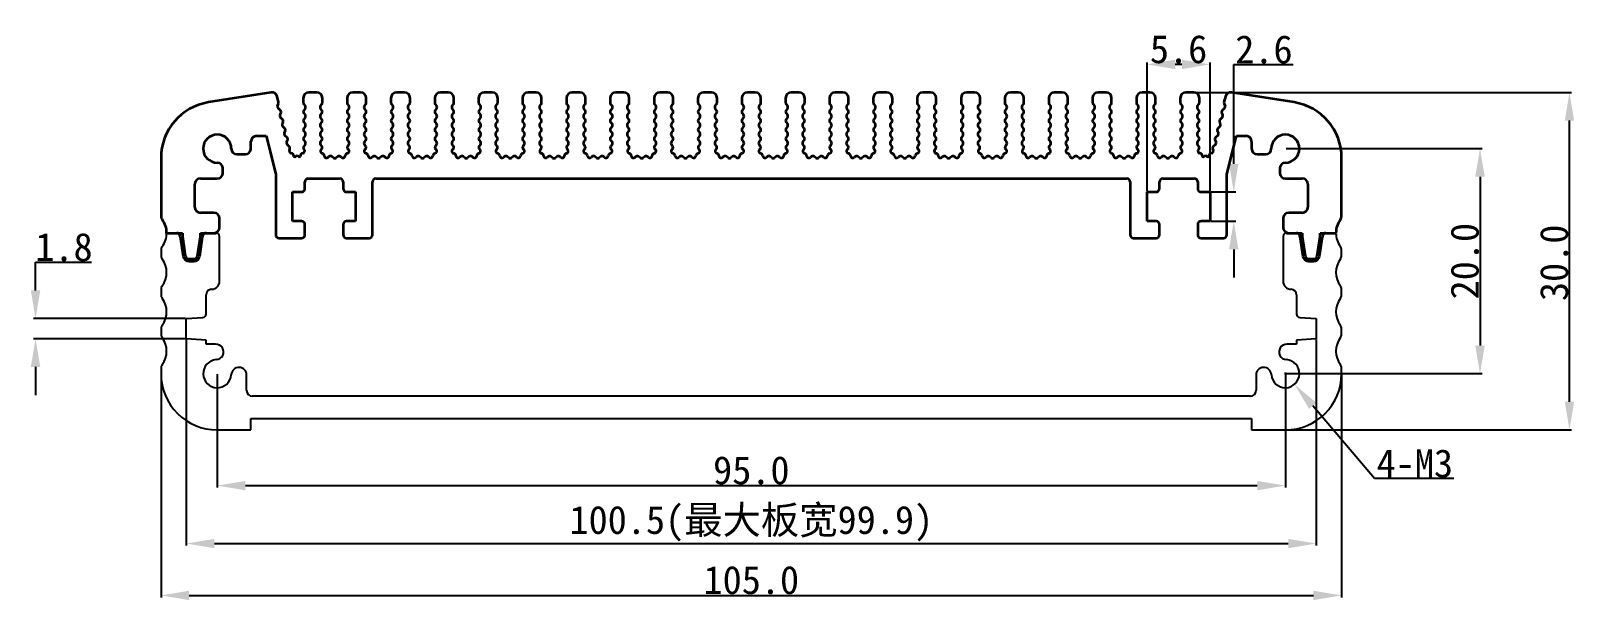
# Model space of a CAD drawing. Header units: inches. Extents: x -12 to 126, y -15 to 35.
import ezdxf

# ---------------------------------------------------------------- set-up
doc = ezdxf.new("R2010")
doc.units = ezdxf.units.IN
doc.header["$MEASUREMENT"] = 0
doc.layers.add('1', color=30, linetype='Continuous')
doc.layers.add('Visible (ISO)', color=7, linetype='Continuous', lineweight=35)
doc.styles.get("Standard").update_dxf_attribs({"font": 'simhei.ttf'})
doc.dimstyles.get("Standard").update_dxf_attribs({"dimtxt": 2.5, "dimasz": 2.5, "dimexe": 0.18, "dimexo": 0.0625, "dimgap": 0.09, "dimtad": 1, "dimtoh": 1, "dimdec": 1, "dimzin": 0, "dimdsep": 46, "dimtxsty": 'Standard', "dimcen": 0.09, "dimadec": 0, "dimazin": 0, "dimtfac": 1, "dimtdec": 1, "dimtofl": 0, "dimtmove": 0, "dimatfit": 3, "dimfxl": 1, "dimtolj": 1, "dimtzin": 0, "dimarcsym": 0})

msp = doc.modelspace()

# ---------------------------------------------------------------- blocks, each defined once
blk = doc.blocks.new('*D1')
at = {"color": 0, "lineweight": -2}
for p, q in [((0, 4.94), (0, -14.89)), ((105, 4.94), (105, -14.89)), ((2.5, -14.71), (102.5, -14.71))]:
    blk.add_line(p, q, dxfattribs=at)
at = {"color": 0}
for points in [[(2.5, -14.3), (2.5, -15.13), (0, -14.71)], [(102.5, -14.3), (102.5, -15.13), (105, -14.71)]]:
    blk.add_solid(points, dxfattribs=at)
at = {"layer": 'Defpoints', "color": 0}
for p in [(0, 5), (105, 5), (105, -14.71)]:
    blk.add_point(p, dxfattribs=at)
at = {"color": 0, "insert": (52.5, -13.36), "char_height": 2.5, "attachment_point": 5}
blk.add_mtext('\\A1;105.0', dxfattribs=at)
blk = doc.blocks.new('*D2')
at = {"color": 0, "lineweight": -2}
for p, q in [((91.56, 30), (125.45, 30)), ((125.27, 2.5), (125.27, 27.5)), ((98.56, 0), (125.45, 0))]:
    blk.add_line(p, q, dxfattribs=at)
at = {"color": 0}
for points in [[(124.85, 27.5), (125.68, 27.5), (125.27, 30)], [(124.85, 2.5), (125.68, 2.5), (125.27, 0)]]:
    blk.add_solid(points, dxfattribs=at)
at = {"layer": 'Defpoints', "color": 0}
for p in [(91.5, 30), (125.27, 30), (98.5, 0)]:
    blk.add_point(p, dxfattribs=at)
at = {"color": 0, "insert": (123.91, 14.85), "char_height": 2.5, "attachment_point": 5, "rotation": 90}
blk.add_mtext('\\A1;30.0', dxfattribs=at)
blk = doc.blocks.new('*D3')
at = {"layer": '1', "color": 0, "lineweight": -2}
for p, q in [((2.25, 8.04), (2.25, -10.28)), ((102.75, 8.04), (102.75, -10.28)), ((4.75, -10.1), (100.25, -10.1))]:
    blk.add_line(p, q, dxfattribs=at)
at = {"layer": '1', "color": 0}
for points in [[(4.75, -9.69), (4.75, -10.52), (2.25, -10.1)], [(100.25, -9.69), (100.25, -10.52), (102.75, -10.1)]]:
    blk.add_solid(points, dxfattribs=at)
at = {"layer": 'Defpoints', "color": 0}
for p in [(2.25, 8.1), (102.75, 8.1), (102.75, -10.1)]:
    blk.add_point(p, dxfattribs=at)
at = {"layer": '1', "color": 0, "insert": (52.5, -8.33), "char_height": 2.5, "attachment_point": 5}
blk.add_mtext('\\A1;100.5(最大板宽99.9)', dxfattribs=at)
blk = doc.blocks.new('*D5')
at = {"color": 0, "lineweight": -2}
for p, q in [((-11.16, 12.4), (-11.16, 14.9)), ((-11.16, 14.9), (-6.18, 14.9)), ((2.19, 9.9), (-11.34, 9.9)), ((2.19, 8.1), (-11.34, 8.1)), ((-11.16, 5.6), (-11.16, 3.1))]:
    blk.add_line(p, q, dxfattribs=at)
at = {"color": 0}
for points in [[(-11.58, 12.4), (-10.74, 12.4), (-11.16, 9.9)], [(-11.58, 5.6), (-10.74, 5.6), (-11.16, 8.1)]]:
    blk.add_solid(points, dxfattribs=at)
at = {"layer": 'Defpoints', "color": 0}
for p in [(-11.16, 9.9), (2.25, 9.9), (2.25, 8.1)]:
    blk.add_point(p, dxfattribs=at)
at = {"color": 0, "insert": (-8.63, 16.24), "char_height": 2.5, "attachment_point": 5}
blk.add_mtext('\\A1;1.8', dxfattribs=at)
blk = doc.blocks.new('*D6')
at = {"color": 0, "lineweight": -2}
for p, q in [((99.91, 5), (100.09, 5)), ((100, 4.91), (100, 5.09)), ((107.93, -4.33), (102.43, 2.14)), ((114.99, -4.33), (107.93, -4.33))]:
    blk.add_line(p, q, dxfattribs=at)
at = {"color": 0}
blk.add_solid([(102.75, 2.41), (102.11, 1.87), (100.81, 4.05)], dxfattribs=at)
at = {"layer": 'Defpoints', "color": 0}
for p in [(100, 5), (100.81, 4.05)]:
    blk.add_point(p, dxfattribs=at)
at = {"color": 0, "insert": (111.51, -2.99), "char_height": 2.5, "attachment_point": 5}
blk.add_mtext('\\A1;4-M3', dxfattribs=at)
blk = doc.blocks.new('*D7')
at = {"color": 0, "lineweight": -2}
for p, q in [((95.41, 23.65), (95.41, 32.47)), ((95.41, 32.47), (100.69, 32.47)), ((93.36, 21.15), (95.59, 21.15)), ((93.36, 18.55), (95.59, 18.55)), ((95.41, 16.05), (95.41, 13.55))]:
    blk.add_line(p, q, dxfattribs=at)
at = {"color": 0}
for points in [[(94.99, 23.65), (95.82, 23.65), (95.41, 21.15)], [(94.99, 16.05), (95.82, 16.05), (95.41, 18.55)]]:
    blk.add_solid(points, dxfattribs=at)
at = {"layer": 'Defpoints', "color": 0}
for p in [(93.3, 21.15), (93.3, 18.55), (95.41, 18.55)]:
    blk.add_point(p, dxfattribs=at)
at = {"color": 0, "insert": (98.09, 33.81), "char_height": 2.5, "attachment_point": 5}
blk.add_mtext('\\A1;2.6', dxfattribs=at)
blk = doc.blocks.new('*D8')
at = {"color": 0, "lineweight": -2}
for p, q in [((87.7, 21.21), (87.7, 32.67)), ((90.8, 32.49), (90.2, 32.49)), ((93.3, 21.21), (93.3, 32.67))]:
    blk.add_line(p, q, dxfattribs=at)
at = {"color": 0}
for points in [[(90.2, 32.9), (90.2, 32.07), (87.7, 32.49)], [(90.8, 32.9), (90.8, 32.07), (93.3, 32.49)]]:
    blk.add_solid(points, dxfattribs=at)
at = {"layer": 'Defpoints', "color": 0}
for p in [(87.7, 32.49), (87.7, 21.15), (93.3, 21.15)]:
    blk.add_point(p, dxfattribs=at)
at = {"color": 0, "insert": (90.5, 33.83), "char_height": 2.5, "attachment_point": 5}
blk.add_mtext('\\A1;5.6', dxfattribs=at)
blk = doc.blocks.new('*D9')
at = {"color": 0, "lineweight": -2}
for p, q in [((100.06, 25), (117.49, 25)), ((117.31, 22.5), (117.31, 7.5)), ((100.06, 5), (117.49, 5))]:
    blk.add_line(p, q, dxfattribs=at)
at = {"color": 0}
for points in [[(116.89, 22.5), (117.73, 22.5), (117.31, 25)], [(116.89, 7.5), (117.73, 7.5), (117.31, 5)]]:
    blk.add_solid(points, dxfattribs=at)
at = {"layer": 'Defpoints', "color": 0}
for p in [(100, 25), (100, 5), (117.31, 5)]:
    blk.add_point(p, dxfattribs=at)
at = {"color": 0, "insert": (115.96, 15), "char_height": 2.5, "attachment_point": 5, "rotation": 90}
blk.add_mtext('\\A1;20.0', dxfattribs=at)
blk = doc.blocks.new('*D10')
at = {"color": 0, "lineweight": -2}
for p, q in [((5, 4.94), (5, -5.13)), ((100, 4.94), (100, -5.13)), ((7.5, -4.95), (97.5, -4.95))]:
    blk.add_line(p, q, dxfattribs=at)
at = {"color": 0}
for points in [[(7.5, -4.54), (7.5, -5.37), (5, -4.95)], [(97.5, -4.54), (97.5, -5.37), (100, -4.95)]]:
    blk.add_solid(points, dxfattribs=at)
at = {"layer": 'Defpoints', "color": 0}
for p in [(5, 5), (100, 5), (100, -4.95)]:
    blk.add_point(p, dxfattribs=at)
at = {"color": 0, "insert": (52.5, -3.6), "char_height": 2.5, "attachment_point": 5}
blk.add_mtext('\\A1;95.0', dxfattribs=at)

# ---------------------------------------------------------------- dimensions: what is measured, and where the dimension line sits
for base, p1, p2, angle, picture, middle in [((87.7, 32.49), (93.3, 21.15), (87.7, 21.15), 360, '*D8', (90.5, 33.83)), ((117.31, 5), (100, 25), (100, 5), 90, '*D9', (115.96, 15)), ((-11.16, 9.9), (2.25, 8.1), (2.25, 9.9), 90, '*D5', (-8.63, 16.24))]:
    dim = msp.add_linear_dim(base=base, p1=p1, p2=p2, angle=angle, dimstyle='Standard')
    dim.commit()
    dim.dimension.update_dxf_attribs({"geometry": picture, "text_midpoint": middle})
for base, p1, p2, picture, middle in [((95.41, 18.55), (93.3, 21.15), (93.3, 18.55), '*D7', (98.09, 32.47)), ((125.27, 30), (98.5, 0), (91.5, 30), '*D2', (125.27, 14.85))]:
    dim = msp.add_linear_dim(base=base, p1=p1, p2=p2, angle=90, dimstyle='Standard')
    dim.commit()
    dim.dimension.update_dxf_attribs({"geometry": picture, "text_midpoint": middle, "dimtype": 160})
for base, p1, p2, picture, middle in [((105, -14.71), (0, 5), (105, 5), '*D1', (52.5, -14.71)), ((100, -4.95), (5, 5), (100, 5), '*D10', (52.5, -4.95))]:
    dim = msp.add_linear_dim(base=base, p1=p1, p2=p2, dimstyle='Standard')
    dim.commit()
    dim.dimension.update_dxf_attribs({"geometry": picture, "text_midpoint": middle, "dimtype": 160})
dim = msp.add_radius_dim(center=(100, 5), mpoint=(100.81, 4.05), text='4-M3', dimstyle='Standard')
dim.commit()
dim.dimension.update_dxf_attribs({"geometry": '*D6', "text_midpoint": (111.51, -4.33), "dimtype": 164})
at = {"layer": '1'}
dim = msp.add_linear_dim(base=(102.75, -10.1), p1=(2.25, 8.1), p2=(102.75, 8.1), text='<>(最大板宽99.9)', dimstyle='Standard', dxfattribs=at)
dim.commit()
dim.dimension.update_dxf_attribs({"geometry": '*D3', "text_midpoint": (52.5, -10.1), "dimtype": 160})

# ---------------------------------------------------------------- linework, layer by layer
for p, q in [((5.2, 13.2), (5.2, 17.2)), ((99.8, 17.2), (99.8, 13.2)), ((0, 16), (0, 15.5)), ((105, 15.5), (105, 16)), ((0, 12.5), (0, 12)), ((105, 12), (105, 12.5)), ((4, 10.3), (4, 12)), ((101, 12), (101, 10.3)), ((2.25, 9.9), (3.72, 10)), ((2.25, 8.1), (2.25, 9.9)), ((101.28, 10), (102.75, 9.9)), ((102.75, 9.9), (102.75, 8.1)), ((0, 9), (0, 8.5)), ((105, 8.5), (105, 9)), ((4, 7.98), (2.25, 8.1)), ((4, 7.61), (4, 7.98)), ((4.85, 7.61), (4, 7.61)), ((101, 7.61), (100.15, 7.61)), ((102.75, 8.1), (101, 7.98)), ((101, 7.98), (101, 7.61)), ((0, 5.5), (0, 5)), ((105, 5), (105, 5.5)), ((7.61, 3.5), (7.61, 4.85)), ((97.39, 4.85), (97.39, 3.5)), ((96.89, 3), (8.11, 3)), ((5, 0), (8, 0)), ((8, 0), (8, 1)), ((8, 1), (97, 1)), ((97, 1), (97, 0)), ((97, 0), (100, 0))]:
    msp.add_line(p, q)
for centre, radius, start, end in [((-1.5, 17.5), 2, 323.1301, 360), ((4.9, 17.2), 0.3, 0, 90), ((100.1, 17.2), 0.3, 90, 180), ((106.5, 17.5), 2, 180, 216.8699), ((0.5, 16), 0.5, 143.1301, 180), ((0.5, 15.5), 0.5, 180, 216.8699), ((-1.5, 14), 2, 323.1301, 36.8699), ((106.5, 14), 2, 143.1301, 216.8699), ((104.5, 16), 0.5, 360, 36.8699), ((104.5, 15.5), 0.5, 323.1301, 360), ((0.5, 12.5), 0.5, 143.1301, 180), ((4.5, 12), 0.5, 90, 180), ((4.5, 13.2), 0.7, 270, 0), ((100.5, 13.2), 0.7, 180, 270), ((100.5, 12), 0.5, 360, 90), ((104.5, 12.5), 0.5, 0, 36.8699), ((0.5, 12), 0.5, 180, 216.8699), ((-1.5, 10.5), 2, 323.1301, 36.8699), ((106.5, 10.5), 2, 143.1301, 216.8699), ((104.5, 12), 0.5, 323.1301, 360), ((3.7, 10.3), 0.3, 274, 0), ((101.3, 10.3), 0.3, 180, 266), ((0.5, 9), 0.5, 143.1301, 180), ((0.5, 8.5), 0.5, 180, 216.8699), ((104.5, 9), 0.5, 0, 36.8699), ((104.5, 8.5), 0.5, 323.1301, 0), ((-1.5, 7), 2, 323.1301, 36.8699), ((4.88, 6.93), 0.682, 272.2612, 92.2612), ((100.12, 6.93), 0.682, 87.7388, 267.7388), ((106.5, 7), 2, 143.1301, 216.8699), ((0.5, 5.5), 0.5, 143.1301, 180), ((5, 5), 1.25, 94.3167, 355.6833), ((6.93, 4.88), 0.682, 357.7388, 177.7388), ((98.07, 4.88), 0.682, 2.2612, 182.2612), ((100, 5), 1.25, 184.3167, 85.6833), ((104.5, 5.5), 0.5, 0, 36.8699), ((5, 5), 5, 180, 270), ((100, 5), 5, 270, 0), ((8.11, 3.5), 0.5, 180, 270), ((96.89, 3.5), 0.5, 270, 0)]:
    msp.add_arc(centre, radius, start, end)
at = {"layer": 'Visible (ISO)'}
for p, q in [((9.77, 30), (4.22, 29.12)), ((10.46, 29.14), (10.33, 29.63)), ((10.36, 28.8), (10.45, 29.02)), ((12.65, 29.5), (12.65, 29.08)), ((12.69, 28.96), (12.81, 28.8)), ((13.85, 30), (13.15, 30)), ((14.19, 28.8), (14.31, 28.96)), ((14.35, 29.08), (14.35, 29.5)), ((16.55, 29.5), (16.55, 29.08)), ((16.59, 28.96), (16.71, 28.8)), ((17.75, 30), (17.05, 30)), ((18.09, 28.8), (18.21, 28.96)), ((18.25, 29.08), (18.25, 29.5)), ((20.45, 29.5), (20.45, 29.08)), ((20.49, 28.96), (20.61, 28.8)), ((21.65, 30), (20.95, 30)), ((21.99, 28.8), (22.11, 28.96)), ((22.15, 29.08), (22.15, 29.5)), ((24.35, 29.5), (24.35, 29.08)), ((24.39, 28.96), (24.51, 28.8)), ((25.55, 30), (24.85, 30)), ((25.89, 28.8), (26.01, 28.96)), ((26.05, 29.08), (26.05, 29.5)), ((28.25, 29.5), (28.25, 29.08)), ((28.29, 28.96), (28.41, 28.8)), ((29.45, 30), (28.75, 30)), ((29.79, 28.8), (29.91, 28.96)), ((29.95, 29.08), (29.95, 29.5)), ((32.15, 29.5), (32.15, 29.08)), ((32.19, 28.96), (32.31, 28.8)), ((33.35, 30), (32.65, 30)), ((33.69, 28.8), (33.81, 28.96)), ((33.85, 29.08), (33.85, 29.5)), ((36.05, 29.5), (36.05, 29.08)), ((36.09, 28.96), (36.21, 28.8)), ((37.25, 30), (36.55, 30)), ((37.59, 28.8), (37.71, 28.96)), ((37.75, 29.08), (37.75, 29.5)), ((39.95, 29.5), (39.95, 29.08)), ((39.99, 28.96), (40.11, 28.8)), ((41.15, 30), (40.45, 30)), ((41.49, 28.8), (41.61, 28.96)), ((41.65, 29.08), (41.65, 29.5)), ((43.85, 29.5), (43.85, 29.08)), ((43.89, 28.96), (44.01, 28.8)), ((45.05, 30), (44.35, 30)), ((45.39, 28.8), (45.51, 28.96)), ((45.55, 29.08), (45.55, 29.5)), ((47.75, 29.5), (47.75, 29.08)), ((47.79, 28.96), (47.91, 28.8)), ((48.95, 30), (48.25, 30)), ((49.29, 28.8), (49.41, 28.96)), ((49.45, 29.08), (49.45, 29.5)), ((51.65, 29.5), (51.65, 29.08)), ((51.69, 28.96), (51.81, 28.8)), ((52.85, 30), (52.15, 30)), ((53.19, 28.8), (53.31, 28.96)), ((53.35, 29.08), (53.35, 29.5)), ((55.55, 29.5), (55.55, 29.08)), ((55.59, 28.96), (55.71, 28.8)), ((56.75, 30), (56.05, 30)), ((57.09, 28.8), (57.21, 28.96)), ((57.25, 29.08), (57.25, 29.5)), ((59.45, 29.5), (59.45, 29.08)), ((59.49, 28.96), (59.61, 28.8)), ((60.65, 30), (59.95, 30)), ((60.99, 28.8), (61.11, 28.96)), ((61.15, 29.08), (61.15, 29.5)), ((63.35, 29.5), (63.35, 29.08)), ((63.39, 28.96), (63.51, 28.8)), ((64.55, 30), (63.85, 30)), ((64.89, 28.8), (65.01, 28.96)), ((65.05, 29.08), (65.05, 29.5)), ((67.25, 29.5), (67.25, 29.08)), ((67.29, 28.96), (67.41, 28.8)), ((68.45, 30), (67.75, 30)), ((68.79, 28.8), (68.91, 28.96)), ((68.95, 29.08), (68.95, 29.5)), ((71.15, 29.5), (71.15, 29.08)), ((71.19, 28.96), (71.31, 28.8)), ((72.35, 30), (71.65, 30)), ((72.69, 28.8), (72.81, 28.96)), ((72.85, 29.08), (72.85, 29.5)), ((75.05, 29.5), (75.05, 29.08)), ((75.09, 28.96), (75.21, 28.8)), ((76.25, 30), (75.55, 30)), ((76.59, 28.8), (76.71, 28.96)), ((76.75, 29.08), (76.75, 29.5)), ((78.95, 29.5), (78.95, 29.08)), ((78.99, 28.96), (79.11, 28.8)), ((80.15, 30), (79.45, 30)), ((80.49, 28.8), (80.61, 28.96)), ((80.65, 29.08), (80.65, 29.5)), ((82.85, 29.5), (82.85, 29.08)), ((82.89, 28.96), (83.01, 28.8)), ((84.05, 30), (83.35, 30)), ((84.39, 28.8), (84.51, 28.96)), ((84.55, 29.08), (84.55, 29.5)), ((86.75, 29.5), (86.75, 29.08)), ((86.79, 28.96), (86.91, 28.8)), ((87.95, 30), (87.25, 30)), ((88.29, 28.8), (88.41, 28.96)), ((88.45, 29.08), (88.45, 29.5)), ((90.65, 29.5), (90.65, 29.08)), ((90.69, 28.96), (90.81, 28.8)), ((91.85, 30), (91.15, 30)), ((92.19, 28.8), (92.31, 28.96)), ((92.35, 29.08), (92.35, 29.5)), ((94.67, 29.63), (94.54, 29.14)), ((94.55, 29.02), (94.64, 28.8)), ((100.78, 29.12), (95.23, 30)), ((10.62, 28.38), (10.41, 28.59)), ((10.58, 28.01), (10.65, 28.15)), ((10.81, 27.58), (10.62, 27.78)), ((12.81, 28.56), (12.69, 28.4)), ((12.69, 28.16), (12.81, 28)), ((12.81, 27.76), (12.69, 27.6)), ((14.31, 28.4), (14.19, 28.56)), ((14.19, 28), (14.31, 28.16)), ((14.31, 27.6), (14.19, 27.76)), ((16.71, 28.56), (16.59, 28.4)), ((16.59, 28.16), (16.71, 28)), ((16.71, 27.76), (16.59, 27.6)), ((18.21, 28.4), (18.09, 28.56)), ((18.09, 28), (18.21, 28.16)), ((18.21, 27.6), (18.09, 27.76)), ((20.61, 28.56), (20.49, 28.4)), ((20.49, 28.16), (20.61, 28)), ((20.61, 27.76), (20.49, 27.6)), ((22.11, 28.4), (21.99, 28.56)), ((21.99, 28), (22.11, 28.16)), ((22.11, 27.6), (21.99, 27.76)), ((24.51, 28.56), (24.39, 28.4)), ((24.39, 28.16), (24.51, 28)), ((24.51, 27.76), (24.39, 27.6)), ((26.01, 28.4), (25.89, 28.56)), ((25.89, 28), (26.01, 28.16)), ((26.01, 27.6), (25.89, 27.76)), ((28.41, 28.56), (28.29, 28.4)), ((28.29, 28.16), (28.41, 28)), ((28.41, 27.76), (28.29, 27.6)), ((29.91, 28.4), (29.79, 28.56)), ((29.79, 28), (29.91, 28.16)), ((29.91, 27.6), (29.79, 27.76)), ((32.31, 28.56), (32.19, 28.4)), ((32.19, 28.16), (32.31, 28)), ((32.31, 27.76), (32.19, 27.6)), ((33.81, 28.4), (33.69, 28.56)), ((33.69, 28), (33.81, 28.16)), ((33.81, 27.6), (33.69, 27.76)), ((36.21, 28.56), (36.09, 28.4)), ((36.09, 28.16), (36.21, 28)), ((36.21, 27.76), (36.09, 27.6)), ((37.71, 28.4), (37.59, 28.56)), ((37.59, 28), (37.71, 28.16)), ((37.71, 27.6), (37.59, 27.76)), ((40.11, 28.56), (39.99, 28.4)), ((39.99, 28.16), (40.11, 28)), ((40.11, 27.76), (39.99, 27.6)), ((41.61, 28.4), (41.49, 28.56)), ((41.49, 28), (41.61, 28.16)), ((41.61, 27.6), (41.49, 27.76)), ((44.01, 28.56), (43.89, 28.4)), ((43.89, 28.16), (44.01, 28)), ((44.01, 27.76), (43.89, 27.6)), ((45.51, 28.4), (45.39, 28.56)), ((45.39, 28), (45.51, 28.16)), ((45.51, 27.6), (45.39, 27.76)), ((47.91, 28.56), (47.79, 28.4)), ((47.79, 28.16), (47.91, 28)), ((47.91, 27.76), (47.79, 27.6)), ((49.41, 28.4), (49.29, 28.56)), ((49.29, 28), (49.41, 28.16)), ((49.41, 27.6), (49.29, 27.76)), ((51.81, 28.56), (51.69, 28.4)), ((51.69, 28.16), (51.81, 28)), ((51.81, 27.76), (51.69, 27.6)), ((53.31, 28.4), (53.19, 28.56)), ((53.19, 28), (53.31, 28.16)), ((53.31, 27.6), (53.19, 27.76)), ((55.71, 28.56), (55.59, 28.4)), ((55.59, 28.16), (55.71, 28)), ((55.71, 27.76), (55.59, 27.6)), ((57.21, 28.4), (57.09, 28.56)), ((57.09, 28), (57.21, 28.16)), ((57.21, 27.6), (57.09, 27.76)), ((59.61, 28.56), (59.49, 28.4)), ((59.49, 28.16), (59.61, 28)), ((59.61, 27.76), (59.49, 27.6)), ((61.11, 28.4), (60.99, 28.56)), ((60.99, 28), (61.11, 28.16)), ((61.11, 27.6), (60.99, 27.76)), ((63.51, 28.56), (63.39, 28.4)), ((63.39, 28.16), (63.51, 28)), ((63.51, 27.76), (63.39, 27.6)), ((65.01, 28.4), (64.89, 28.56)), ((64.89, 28), (65.01, 28.16)), ((65.01, 27.6), (64.89, 27.76)), ((67.41, 28.56), (67.29, 28.4)), ((67.29, 28.16), (67.41, 28)), ((67.41, 27.76), (67.29, 27.6)), ((68.91, 28.4), (68.79, 28.56)), ((68.79, 28), (68.91, 28.16)), ((68.91, 27.6), (68.79, 27.76)), ((71.31, 28.56), (71.19, 28.4)), ((71.19, 28.16), (71.31, 28)), ((71.31, 27.76), (71.19, 27.6)), ((72.81, 28.4), (72.69, 28.56)), ((72.69, 28), (72.81, 28.16)), ((72.81, 27.6), (72.69, 27.76)), ((75.21, 28.56), (75.09, 28.4)), ((75.09, 28.16), (75.21, 28)), ((75.21, 27.76), (75.09, 27.6)), ((76.71, 28.4), (76.59, 28.56)), ((76.59, 28), (76.71, 28.16)), ((76.71, 27.6), (76.59, 27.76)), ((79.11, 28.56), (78.99, 28.4)), ((78.99, 28.16), (79.11, 28)), ((79.11, 27.76), (78.99, 27.6)), ((80.61, 28.4), (80.49, 28.56)), ((80.49, 28), (80.61, 28.16)), ((80.61, 27.6), (80.49, 27.76)), ((83.01, 28.56), (82.89, 28.4)), ((82.89, 28.16), (83.01, 28)), ((83.01, 27.76), (82.89, 27.6)), ((84.51, 28.4), (84.39, 28.56)), ((84.39, 28), (84.51, 28.16)), ((84.51, 27.6), (84.39, 27.76)), ((86.91, 28.56), (86.79, 28.4)), ((86.79, 28.16), (86.91, 28)), ((86.91, 27.76), (86.79, 27.6)), ((88.41, 28.4), (88.29, 28.56)), ((88.29, 28), (88.41, 28.16)), ((88.41, 27.6), (88.29, 27.76)), ((90.81, 28.56), (90.69, 28.4)), ((90.69, 28.16), (90.81, 28)), ((90.81, 27.76), (90.69, 27.6)), ((92.31, 28.4), (92.19, 28.56)), ((92.19, 28), (92.31, 28.16)), ((92.31, 27.6), (92.19, 27.76)), ((94.38, 27.78), (94.19, 27.58)), ((94.35, 28.15), (94.42, 28.01)), ((94.59, 28.59), (94.38, 28.38)), ((8.5, 26.13), (9.35, 26.13)), ((9.35, 26.13), (10.2, 22.73)), ((10.78, 27.21), (10.85, 27.35)), ((11.01, 26.78), (10.82, 26.98)), ((10.98, 26.41), (11.05, 26.55)), ((11.21, 25.98), (11.02, 26.18)), ((12.69, 27.36), (12.81, 27.2)), ((12.81, 26.96), (12.69, 26.8)), ((12.69, 26.56), (12.81, 26.4)), ((12.81, 26.16), (12.69, 26)), ((14.19, 27.2), (14.31, 27.36)), ((14.31, 26.8), (14.19, 26.96)), ((14.19, 26.4), (14.31, 26.56)), ((14.31, 26), (14.19, 26.16)), ((16.59, 27.36), (16.71, 27.2)), ((16.71, 26.96), (16.59, 26.8)), ((16.59, 26.56), (16.71, 26.4)), ((16.71, 26.16), (16.59, 26)), ((18.09, 27.2), (18.21, 27.36)), ((18.21, 26.8), (18.09, 26.96)), ((18.09, 26.4), (18.21, 26.56)), ((18.21, 26), (18.09, 26.16)), ((20.49, 27.36), (20.61, 27.2)), ((20.61, 26.96), (20.49, 26.8)), ((20.49, 26.56), (20.61, 26.4)), ((20.61, 26.16), (20.49, 26)), ((21.99, 27.2), (22.11, 27.36)), ((22.11, 26.8), (21.99, 26.96)), ((21.99, 26.4), (22.11, 26.56)), ((22.11, 26), (21.99, 26.16)), ((24.39, 27.36), (24.51, 27.2)), ((24.51, 26.96), (24.39, 26.8)), ((24.39, 26.56), (24.51, 26.4)), ((24.51, 26.16), (24.39, 26)), ((25.89, 27.2), (26.01, 27.36)), ((26.01, 26.8), (25.89, 26.96)), ((25.89, 26.4), (26.01, 26.56)), ((26.01, 26), (25.89, 26.16)), ((28.29, 27.36), (28.41, 27.2)), ((28.41, 26.96), (28.29, 26.8)), ((28.29, 26.56), (28.41, 26.4)), ((28.41, 26.16), (28.29, 26)), ((29.79, 27.2), (29.91, 27.36)), ((29.91, 26.8), (29.79, 26.96)), ((29.79, 26.4), (29.91, 26.56)), ((29.91, 26), (29.79, 26.16)), ((32.19, 27.36), (32.31, 27.2)), ((32.31, 26.96), (32.19, 26.8)), ((32.19, 26.56), (32.31, 26.4)), ((32.31, 26.16), (32.19, 26)), ((33.69, 27.2), (33.81, 27.36)), ((33.81, 26.8), (33.69, 26.96)), ((33.69, 26.4), (33.81, 26.56)), ((33.81, 26), (33.69, 26.16)), ((36.09, 27.36), (36.21, 27.2)), ((36.21, 26.96), (36.09, 26.8)), ((36.09, 26.56), (36.21, 26.4)), ((36.21, 26.16), (36.09, 26)), ((37.59, 27.2), (37.71, 27.36)), ((37.71, 26.8), (37.59, 26.96)), ((37.59, 26.4), (37.71, 26.56)), ((37.71, 26), (37.59, 26.16)), ((39.99, 27.36), (40.11, 27.2)), ((40.11, 26.96), (39.99, 26.8)), ((39.99, 26.56), (40.11, 26.4)), ((40.11, 26.16), (39.99, 26)), ((41.49, 27.2), (41.61, 27.36)), ((41.61, 26.8), (41.49, 26.96)), ((41.49, 26.4), (41.61, 26.56)), ((41.61, 26), (41.49, 26.16)), ((43.89, 27.36), (44.01, 27.2)), ((44.01, 26.96), (43.89, 26.8)), ((43.89, 26.56), (44.01, 26.4)), ((44.01, 26.16), (43.89, 26)), ((45.39, 27.2), (45.51, 27.36)), ((45.51, 26.8), (45.39, 26.96)), ((45.39, 26.4), (45.51, 26.56)), ((45.51, 26), (45.39, 26.16)), ((47.79, 27.36), (47.91, 27.2)), ((47.91, 26.96), (47.79, 26.8)), ((47.79, 26.56), (47.91, 26.4)), ((47.91, 26.16), (47.79, 26)), ((49.29, 27.2), (49.41, 27.36)), ((49.41, 26.8), (49.29, 26.96)), ((49.29, 26.4), (49.41, 26.56)), ((49.41, 26), (49.29, 26.16)), ((51.69, 27.36), (51.81, 27.2)), ((51.81, 26.96), (51.69, 26.8)), ((51.69, 26.56), (51.81, 26.4)), ((51.81, 26.16), (51.69, 26)), ((53.19, 27.2), (53.31, 27.36)), ((53.31, 26.8), (53.19, 26.96)), ((53.19, 26.4), (53.31, 26.56)), ((53.31, 26), (53.19, 26.16)), ((55.59, 27.36), (55.71, 27.2)), ((55.71, 26.96), (55.59, 26.8)), ((55.59, 26.56), (55.71, 26.4)), ((55.71, 26.16), (55.59, 26)), ((57.09, 27.2), (57.21, 27.36)), ((57.21, 26.8), (57.09, 26.96)), ((57.09, 26.4), (57.21, 26.56)), ((57.21, 26), (57.09, 26.16)), ((59.49, 27.36), (59.61, 27.2)), ((59.61, 26.96), (59.49, 26.8)), ((59.49, 26.56), (59.61, 26.4)), ((59.61, 26.16), (59.49, 26)), ((60.99, 27.2), (61.11, 27.36)), ((61.11, 26.8), (60.99, 26.96)), ((60.99, 26.4), (61.11, 26.56)), ((61.11, 26), (60.99, 26.16)), ((63.39, 27.36), (63.51, 27.2)), ((63.51, 26.96), (63.39, 26.8)), ((63.39, 26.56), (63.51, 26.4)), ((63.51, 26.16), (63.39, 26)), ((64.89, 27.2), (65.01, 27.36)), ((65.01, 26.8), (64.89, 26.96)), ((64.89, 26.4), (65.01, 26.56)), ((65.01, 26), (64.89, 26.16)), ((67.29, 27.36), (67.41, 27.2)), ((67.41, 26.96), (67.29, 26.8)), ((67.29, 26.56), (67.41, 26.4)), ((67.41, 26.16), (67.29, 26)), ((68.79, 27.2), (68.91, 27.36)), ((68.91, 26.8), (68.79, 26.96)), ((68.79, 26.4), (68.91, 26.56)), ((68.91, 26), (68.79, 26.16)), ((71.19, 27.36), (71.31, 27.2)), ((71.31, 26.96), (71.19, 26.8)), ((71.19, 26.56), (71.31, 26.4)), ((71.31, 26.16), (71.19, 26)), ((72.69, 27.2), (72.81, 27.36)), ((72.81, 26.8), (72.69, 26.96)), ((72.69, 26.4), (72.81, 26.56)), ((72.81, 26), (72.69, 26.16)), ((75.09, 27.36), (75.21, 27.2)), ((75.21, 26.96), (75.09, 26.8)), ((75.09, 26.56), (75.21, 26.4)), ((75.21, 26.16), (75.09, 26)), ((76.59, 27.2), (76.71, 27.36)), ((76.71, 26.8), (76.59, 26.96)), ((76.59, 26.4), (76.71, 26.56)), ((76.71, 26), (76.59, 26.16)), ((78.99, 27.36), (79.11, 27.2)), ((79.11, 26.96), (78.99, 26.8)), ((78.99, 26.56), (79.11, 26.4)), ((79.11, 26.16), (78.99, 26)), ((80.49, 27.2), (80.61, 27.36)), ((80.61, 26.8), (80.49, 26.96)), ((80.49, 26.4), (80.61, 26.56)), ((80.61, 26), (80.49, 26.16)), ((82.89, 27.36), (83.01, 27.2)), ((83.01, 26.96), (82.89, 26.8)), ((82.89, 26.56), (83.01, 26.4)), ((83.01, 26.16), (82.89, 26)), ((84.39, 27.2), (84.51, 27.36)), ((84.51, 26.8), (84.39, 26.96)), ((84.39, 26.4), (84.51, 26.56)), ((84.51, 26), (84.39, 26.16)), ((86.79, 27.36), (86.91, 27.2)), ((86.91, 26.96), (86.79, 26.8)), ((86.79, 26.56), (86.91, 26.4)), ((86.91, 26.16), (86.79, 26)), ((88.29, 27.2), (88.41, 27.36)), ((88.41, 26.8), (88.29, 26.96)), ((88.29, 26.4), (88.41, 26.56)), ((88.41, 26), (88.29, 26.16)), ((90.69, 27.36), (90.81, 27.2)), ((90.81, 26.96), (90.69, 26.8)), ((90.69, 26.56), (90.81, 26.4)), ((90.81, 26.16), (90.69, 26)), ((92.19, 27.2), (92.31, 27.36)), ((92.31, 26.8), (92.19, 26.96)), ((92.19, 26.4), (92.31, 26.56)), ((92.31, 26), (92.19, 26.16)), ((93.98, 26.18), (93.79, 25.98)), ((93.95, 26.55), (94.02, 26.41)), ((94.18, 26.98), (93.99, 26.78)), ((94.15, 27.35), (94.22, 27.21)), ((94.8, 22.73), (95.65, 26.13)), ((95.65, 26.13), (96.5, 26.13)), ((8, 25), (8, 25.63)), ((11.18, 25.61), (11.25, 25.75)), ((11.41, 25.18), (11.22, 25.38)), ((11.42, 24.87), (11.45, 24.95)), ((12.69, 25.76), (12.81, 25.6)), ((12.81, 25.36), (12.69, 25.2)), ((12.69, 24.96), (12.73, 24.91)), ((14.19, 25.6), (14.31, 25.76)), ((14.3, 25.22), (14.19, 25.36)), ((14.23, 24.91), (14.28, 24.96)), ((16.59, 25.76), (16.71, 25.6)), ((16.71, 25.36), (16.6, 25.22)), ((16.62, 24.96), (16.67, 24.91)), ((18.09, 25.6), (18.21, 25.76)), ((18.2, 25.22), (18.09, 25.36)), ((18.13, 24.91), (18.18, 24.96)), ((20.49, 25.76), (20.61, 25.6)), ((20.61, 25.36), (20.5, 25.22)), ((20.52, 24.96), (20.57, 24.91)), ((21.99, 25.6), (22.11, 25.76)), ((22.1, 25.22), (21.99, 25.36)), ((22.03, 24.91), (22.08, 24.96)), ((24.39, 25.76), (24.51, 25.6)), ((24.51, 25.36), (24.4, 25.22)), ((24.42, 24.96), (24.47, 24.91)), ((25.89, 25.6), (26.01, 25.76)), ((26, 25.22), (25.89, 25.36)), ((25.93, 24.91), (25.98, 24.96)), ((28.29, 25.76), (28.41, 25.6)), ((28.41, 25.36), (28.3, 25.22)), ((28.32, 24.96), (28.37, 24.91)), ((29.79, 25.6), (29.91, 25.76)), ((29.9, 25.22), (29.79, 25.36)), ((29.83, 24.91), (29.88, 24.96)), ((32.19, 25.76), (32.31, 25.6)), ((32.31, 25.36), (32.2, 25.22)), ((32.22, 24.96), (32.27, 24.91)), ((33.69, 25.6), (33.81, 25.76)), ((33.8, 25.22), (33.69, 25.36)), ((33.73, 24.91), (33.78, 24.96)), ((36.09, 25.76), (36.21, 25.6)), ((36.21, 25.36), (36.1, 25.22)), ((36.12, 24.96), (36.17, 24.91)), ((37.59, 25.6), (37.71, 25.76)), ((37.7, 25.22), (37.59, 25.36)), ((37.63, 24.91), (37.68, 24.96)), ((39.99, 25.76), (40.11, 25.6)), ((40.11, 25.36), (40, 25.22)), ((40.02, 24.96), (40.07, 24.91)), ((41.49, 25.6), (41.61, 25.76)), ((41.6, 25.22), (41.49, 25.36)), ((41.53, 24.91), (41.58, 24.96)), ((43.89, 25.76), (44.01, 25.6)), ((44.01, 25.36), (43.9, 25.22)), ((43.92, 24.96), (43.97, 24.91)), ((45.39, 25.6), (45.51, 25.76)), ((45.5, 25.22), (45.39, 25.36)), ((45.43, 24.91), (45.48, 24.96)), ((47.79, 25.76), (47.91, 25.6)), ((47.91, 25.36), (47.8, 25.22)), ((47.82, 24.96), (47.87, 24.91)), ((49.29, 25.6), (49.41, 25.76)), ((49.4, 25.22), (49.29, 25.36)), ((49.33, 24.91), (49.38, 24.96)), ((51.69, 25.76), (51.81, 25.6)), ((51.81, 25.36), (51.7, 25.22)), ((51.72, 24.96), (51.77, 24.91)), ((53.19, 25.6), (53.31, 25.76)), ((53.3, 25.22), (53.19, 25.36)), ((53.23, 24.91), (53.28, 24.96)), ((55.59, 25.76), (55.71, 25.6)), ((55.71, 25.36), (55.6, 25.22)), ((55.62, 24.96), (55.67, 24.91)), ((57.09, 25.6), (57.21, 25.76)), ((57.2, 25.22), (57.09, 25.36)), ((57.13, 24.91), (57.18, 24.96)), ((59.49, 25.76), (59.61, 25.6)), ((59.61, 25.36), (59.5, 25.22)), ((59.52, 24.96), (59.57, 24.91)), ((60.99, 25.6), (61.11, 25.76)), ((61.1, 25.22), (60.99, 25.36)), ((61.03, 24.91), (61.08, 24.96)), ((63.39, 25.76), (63.51, 25.6)), ((63.51, 25.36), (63.4, 25.22)), ((63.42, 24.96), (63.47, 24.91)), ((64.89, 25.6), (65.01, 25.76)), ((65, 25.22), (64.89, 25.36)), ((64.93, 24.91), (64.98, 24.96)), ((67.29, 25.76), (67.41, 25.6)), ((67.41, 25.36), (67.3, 25.22)), ((67.32, 24.96), (67.37, 24.91)), ((68.79, 25.6), (68.91, 25.76)), ((68.9, 25.22), (68.79, 25.36)), ((68.83, 24.91), (68.88, 24.96)), ((71.19, 25.76), (71.31, 25.6)), ((71.31, 25.36), (71.2, 25.22)), ((71.22, 24.96), (71.27, 24.91)), ((72.69, 25.6), (72.81, 25.76)), ((72.8, 25.22), (72.69, 25.36)), ((72.73, 24.91), (72.78, 24.96)), ((75.09, 25.76), (75.21, 25.6)), ((75.21, 25.36), (75.1, 25.22)), ((75.12, 24.96), (75.17, 24.91)), ((76.59, 25.6), (76.71, 25.76)), ((76.7, 25.22), (76.59, 25.36)), ((76.63, 24.91), (76.68, 24.96)), ((78.99, 25.76), (79.11, 25.6)), ((79.11, 25.36), (79, 25.22)), ((79.02, 24.96), (79.07, 24.91)), ((80.49, 25.6), (80.61, 25.76)), ((80.6, 25.22), (80.49, 25.36)), ((80.53, 24.91), (80.58, 24.96)), ((82.89, 25.76), (83.01, 25.6)), ((83.01, 25.36), (82.9, 25.22)), ((82.92, 24.96), (82.97, 24.91)), ((84.39, 25.6), (84.51, 25.76)), ((84.5, 25.22), (84.39, 25.36)), ((84.43, 24.91), (84.48, 24.96)), ((86.79, 25.76), (86.91, 25.6)), ((86.91, 25.36), (86.8, 25.22)), ((86.82, 24.96), (86.87, 24.91)), ((88.29, 25.6), (88.41, 25.76)), ((88.4, 25.22), (88.29, 25.36)), ((88.33, 24.91), (88.38, 24.96)), ((90.69, 25.76), (90.81, 25.6)), ((90.81, 25.36), (90.7, 25.22)), ((90.72, 24.96), (90.77, 24.91)), ((92.19, 25.6), (92.31, 25.76)), ((92.31, 25.2), (92.19, 25.36)), ((92.27, 24.91), (92.31, 24.96)), ((93.55, 24.95), (93.58, 24.87)), ((93.78, 25.38), (93.59, 25.18)), ((93.75, 25.75), (93.82, 25.61)), ((97, 25.63), (97, 25)), ((0, 24.18), (0, 19)), ((6.75, 24.5), (7.5, 24.5)), ((11.67, 24.57), (11.55, 24.6)), ((11.78, 24.41), (11.78, 24.41)), ((12.1, 24.4), (11.97, 24.31)), ((12.22, 24.31), (12.1, 24.4)), ((12.42, 24.42), (12.42, 24.41)), ((12.62, 24.59), (12.53, 24.57)), ((14.36, 24.57), (14.33, 24.58)), ((14.93, 24.29), (14.85, 24.22)), ((15.33, 24.19), (15.18, 24.3)), ((15.72, 24.3), (15.57, 24.19)), ((16.05, 24.22), (15.97, 24.29)), ((16.57, 24.58), (16.54, 24.57)), ((18.26, 24.57), (18.23, 24.58)), ((18.83, 24.29), (18.75, 24.22)), ((19.23, 24.19), (19.08, 24.3)), ((19.62, 24.3), (19.47, 24.19)), ((19.95, 24.22), (19.87, 24.29)), ((20.47, 24.58), (20.44, 24.57)), ((22.16, 24.57), (22.13, 24.58)), ((22.73, 24.29), (22.65, 24.22)), ((23.13, 24.19), (22.98, 24.3)), ((23.52, 24.3), (23.37, 24.19)), ((23.85, 24.22), (23.77, 24.29)), ((24.37, 24.58), (24.34, 24.57)), ((26.06, 24.57), (26.03, 24.58)), ((26.63, 24.29), (26.55, 24.22)), ((27.03, 24.19), (26.88, 24.3)), ((27.42, 24.3), (27.27, 24.19)), ((27.75, 24.22), (27.67, 24.29)), ((28.27, 24.58), (28.24, 24.57)), ((29.96, 24.57), (29.93, 24.58)), ((30.53, 24.29), (30.45, 24.22)), ((30.93, 24.19), (30.78, 24.3)), ((31.32, 24.3), (31.17, 24.19)), ((31.65, 24.22), (31.57, 24.29)), ((32.17, 24.58), (32.14, 24.57)), ((33.86, 24.57), (33.83, 24.58)), ((34.43, 24.29), (34.35, 24.22)), ((34.83, 24.19), (34.68, 24.3)), ((35.22, 24.3), (35.07, 24.19)), ((35.55, 24.22), (35.47, 24.29)), ((36.07, 24.58), (36.04, 24.57)), ((37.76, 24.57), (37.73, 24.58)), ((38.33, 24.29), (38.25, 24.22)), ((38.73, 24.19), (38.58, 24.3)), ((39.12, 24.3), (38.97, 24.19)), ((39.45, 24.22), (39.37, 24.29)), ((39.97, 24.58), (39.94, 24.57)), ((41.66, 24.57), (41.63, 24.58)), ((42.23, 24.29), (42.15, 24.22)), ((42.63, 24.19), (42.48, 24.3)), ((43.02, 24.3), (42.87, 24.19)), ((43.35, 24.22), (43.27, 24.29)), ((43.87, 24.58), (43.84, 24.57)), ((45.56, 24.57), (45.53, 24.58)), ((46.13, 24.29), (46.05, 24.22)), ((46.53, 24.19), (46.38, 24.3)), ((46.92, 24.3), (46.77, 24.19)), ((47.25, 24.22), (47.17, 24.29)), ((47.77, 24.58), (47.74, 24.57)), ((49.46, 24.57), (49.43, 24.58)), ((50.03, 24.29), (49.95, 24.22)), ((50.43, 24.19), (50.28, 24.3)), ((50.82, 24.3), (50.67, 24.19)), ((51.15, 24.22), (51.07, 24.29)), ((51.67, 24.58), (51.64, 24.57)), ((53.36, 24.57), (53.33, 24.58)), ((53.93, 24.29), (53.85, 24.22)), ((54.33, 24.19), (54.18, 24.3)), ((54.72, 24.3), (54.57, 24.19)), ((55.05, 24.22), (54.97, 24.29)), ((55.57, 24.58), (55.54, 24.57)), ((57.26, 24.57), (57.23, 24.58)), ((57.83, 24.29), (57.75, 24.22)), ((58.23, 24.19), (58.08, 24.3)), ((58.62, 24.3), (58.47, 24.19)), ((58.95, 24.22), (58.87, 24.29)), ((59.47, 24.58), (59.44, 24.57)), ((61.16, 24.57), (61.13, 24.58)), ((61.73, 24.29), (61.65, 24.22)), ((62.13, 24.19), (61.98, 24.3)), ((62.52, 24.3), (62.37, 24.19)), ((62.85, 24.22), (62.77, 24.29)), ((63.37, 24.58), (63.34, 24.57)), ((65.06, 24.57), (65.03, 24.58)), ((65.63, 24.29), (65.55, 24.22)), ((66.03, 24.19), (65.88, 24.3)), ((66.42, 24.3), (66.27, 24.19)), ((66.75, 24.22), (66.67, 24.29)), ((67.27, 24.58), (67.24, 24.57)), ((68.96, 24.57), (68.93, 24.58)), ((69.53, 24.29), (69.45, 24.22)), ((69.93, 24.19), (69.78, 24.3)), ((70.32, 24.3), (70.17, 24.19)), ((70.65, 24.22), (70.57, 24.29)), ((71.17, 24.58), (71.14, 24.57)), ((72.86, 24.57), (72.83, 24.58)), ((73.43, 24.29), (73.35, 24.22)), ((73.83, 24.19), (73.68, 24.3)), ((74.22, 24.3), (74.07, 24.19)), ((74.55, 24.22), (74.47, 24.29)), ((75.07, 24.58), (75.04, 24.57)), ((76.76, 24.57), (76.73, 24.58)), ((77.33, 24.29), (77.25, 24.22)), ((77.73, 24.19), (77.58, 24.3)), ((78.12, 24.3), (77.97, 24.19)), ((78.45, 24.22), (78.37, 24.29)), ((78.97, 24.58), (78.94, 24.57)), ((80.66, 24.57), (80.63, 24.58)), ((81.23, 24.29), (81.15, 24.22)), ((81.63, 24.19), (81.48, 24.3)), ((82.02, 24.3), (81.87, 24.19)), ((82.35, 24.22), (82.27, 24.29)), ((82.87, 24.58), (82.84, 24.57)), ((84.56, 24.57), (84.53, 24.58)), ((85.13, 24.29), (85.05, 24.22)), ((85.53, 24.19), (85.38, 24.3)), ((85.92, 24.3), (85.77, 24.19)), ((86.25, 24.22), (86.17, 24.29)), ((86.77, 24.58), (86.74, 24.57)), ((88.46, 24.57), (88.43, 24.58)), ((89.03, 24.29), (88.95, 24.22)), ((89.43, 24.19), (89.28, 24.3)), ((89.82, 24.3), (89.67, 24.19)), ((90.15, 24.22), (90.07, 24.29)), ((90.67, 24.58), (90.64, 24.57)), ((92.47, 24.57), (92.38, 24.59)), ((92.58, 24.41), (92.58, 24.42)), ((92.9, 24.4), (92.78, 24.31)), ((93.03, 24.31), (92.9, 24.4)), ((93.22, 24.41), (93.22, 24.41)), ((93.45, 24.6), (93.33, 24.57)), ((97.5, 24.5), (98.25, 24.5)), ((105, 19), (105, 24.18)), ((3.5, 22.35), (5, 22.35)), ((5.5, 22.85), (5.5, 23.25)), ((10.2, 22.73), (10.2, 17.35)), ((12.8, 21.45), (12.8, 22.05)), ((13.1, 22.35), (15.9, 22.35)), ((16.2, 22.05), (16.2, 21.45)), ((18.8, 17.35), (18.8, 22.05)), ((19.1, 22.35), (85.9, 22.35)), ((86.2, 22.05), (86.2, 17.35)), ((88.8, 21.45), (88.8, 22.05)), ((89.1, 22.35), (91.9, 22.35)), ((92.2, 22.05), (92.2, 21.45)), ((94.8, 17.35), (94.8, 22.73)), ((99.5, 23.25), (99.5, 22.85)), ((100, 22.35), (101.5, 22.35)), ((3, 19.8), (3, 21.85)), ((11.7, 18.55), (11.7, 21.15)), ((11.7, 21.15), (12.5, 21.15)), ((16.5, 21.15), (17.3, 21.15)), ((17.3, 21.15), (17.3, 18.55)), ((87.7, 18.55), (87.7, 21.15)), ((87.7, 21.15), (88.5, 21.15)), ((92.5, 21.15), (93.3, 21.15)), ((93.3, 21.15), (93.3, 18.55)), ((102, 21.85), (102, 19.8)), ((4.7, 19.3), (3.5, 19.3)), ((101.5, 19.3), (100.3, 19.3)), ((5.2, 18), (5.2, 18.8)), ((12.5, 18.55), (11.7, 18.55)), ((12.8, 17.35), (12.8, 18.25)), ((16.2, 18.25), (16.2, 17.35)), ((17.3, 18.55), (16.5, 18.55)), ((88.5, 18.55), (87.7, 18.55)), ((88.8, 17.35), (88.8, 18.25)), ((92.2, 18.25), (92.2, 17.35)), ((93.3, 18.55), (92.5, 18.55)), ((99.8, 18.8), (99.8, 18)), ((0.5, 17.5), (1.9, 17.5)), ((0.5, 17.5), (1.4, 17.5)), ((1.7, 17.2), (1.7, 17.19)), ((1.7, 17.19), (1.96, 15.43)), ((1.9, 17.5), (1.9, 17.2)), ((1.9, 17.2), (2.16, 15.46)), ((3.24, 15.46), (3.5, 17.2)), ((3.44, 15.43), (3.7, 17.19)), ((3.5, 17.2), (3.5, 17.5)), ((3.5, 17.5), (4.7, 17.5)), ((3.7, 17.19), (3.7, 17.2)), ((4, 17.5), (4.9, 17.5)), ((10.5, 17.05), (12.5, 17.05)), ((16.5, 17.05), (18.5, 17.05)), ((86.5, 17.05), (88.5, 17.05)), ((92.5, 17.05), (94.5, 17.05)), ((100.1, 17.5), (101, 17.5)), ((100.3, 17.5), (101.5, 17.5)), ((101.3, 17.2), (101.3, 17.19)), ((101.3, 17.19), (101.56, 15.43)), ((101.5, 17.5), (101.5, 17.2)), ((101.5, 17.2), (101.76, 15.46)), ((102.84, 15.46), (103.1, 17.2)), ((103.04, 15.43), (103.3, 17.19)), ((103.1, 17.2), (103.1, 17.5)), ((103.1, 17.5), (104.5, 17.5)), ((103.3, 17.19), (103.3, 17.2)), ((103.6, 17.5), (104.5, 17.5)), ((2.46, 15.2), (2.94, 15.2)), ((102.06, 15.2), (102.54, 15.2)), ((2.46, 15), (2.94, 15)), ((102.06, 15), (102.54, 15))]:
    msp.add_line(p, q, dxfattribs=at)
for centre, radius, start, end in [((5, 24.18), 5, 99, 180), ((9.85, 29.5), 0.5, 14, 99), ((10.26, 29.09), 0.2, 338.4556, 14), ((13.15, 29.5), 0.5, 90, 180), ((12.85, 29.08), 0.2, 180, 216.8699), ((13.85, 29.5), 0.5, 360, 90), ((14.15, 29.08), 0.2, 323.1301, 0), ((17.05, 29.5), 0.5, 90, 180), ((16.75, 29.08), 0.2, 180, 216.8699), ((17.75, 29.5), 0.5, 360, 90), ((18.05, 29.08), 0.2, 323.1301, 360), ((20.95, 29.5), 0.5, 90, 180), ((20.65, 29.08), 0.2, 180, 216.8699), ((21.65, 29.5), 0.5, 360, 90), ((21.95, 29.08), 0.2, 323.1301, 360), ((24.85, 29.5), 0.5, 90, 180), ((24.55, 29.08), 0.2, 180, 216.8699), ((25.55, 29.5), 0.5, 360, 90), ((25.85, 29.08), 0.2, 323.1301, 0), ((28.75, 29.5), 0.5, 90, 180), ((28.45, 29.08), 0.2, 180, 216.8699), ((29.45, 29.5), 0.5, 360, 90), ((29.75, 29.08), 0.2, 323.1301, 360), ((32.65, 29.5), 0.5, 90, 180), ((32.35, 29.08), 0.2, 180, 216.8699), ((33.35, 29.5), 0.5, 360, 90), ((33.65, 29.08), 0.2, 323.1301, 360), ((36.55, 29.5), 0.5, 90, 180), ((36.25, 29.08), 0.2, 180, 216.8699), ((37.25, 29.5), 0.5, 360, 90), ((37.55, 29.08), 0.2, 323.1301, 0), ((40.45, 29.5), 0.5, 90, 180), ((40.15, 29.08), 0.2, 180, 216.8699), ((41.15, 29.5), 0.5, 360, 90), ((41.45, 29.08), 0.2, 323.1301, 360), ((44.35, 29.5), 0.5, 90, 180), ((44.05, 29.08), 0.2, 180, 216.8699), ((45.05, 29.5), 0.5, 360, 90), ((45.35, 29.08), 0.2, 323.1301, 0), ((48.25, 29.5), 0.5, 90, 180), ((47.95, 29.08), 0.2, 180, 216.8699), ((48.95, 29.5), 0.5, 360, 90), ((49.25, 29.08), 0.2, 323.1301, 0), ((52.15, 29.5), 0.5, 90, 180), ((51.85, 29.08), 0.2, 180, 216.8699), ((52.85, 29.5), 0.5, 360, 90), ((53.15, 29.08), 0.2, 323.1301, 0), ((56.05, 29.5), 0.5, 90, 180), ((55.75, 29.08), 0.2, 180, 216.8699), ((56.75, 29.5), 0.5, 360, 90), ((57.05, 29.08), 0.2, 323.1301, 0), ((59.95, 29.5), 0.5, 90, 180), ((59.65, 29.08), 0.2, 180, 216.8699), ((60.65, 29.5), 0.5, 360, 90), ((60.95, 29.08), 0.2, 323.1301, 0), ((63.85, 29.5), 0.5, 90, 180), ((63.55, 29.08), 0.2, 180, 216.8699), ((64.55, 29.5), 0.5, 360, 90), ((64.85, 29.08), 0.2, 323.1301, 360), ((67.75, 29.5), 0.5, 90, 180), ((67.45, 29.08), 0.2, 180, 216.8699), ((68.45, 29.5), 0.5, 360, 90), ((68.75, 29.08), 0.2, 323.1301, 0), ((71.65, 29.5), 0.5, 90, 180), ((71.35, 29.08), 0.2, 180, 216.8699), ((72.35, 29.5), 0.5, 360, 90), ((72.65, 29.08), 0.2, 323.1301, 0), ((75.55, 29.5), 0.5, 90, 180), ((75.25, 29.08), 0.2, 180, 216.8699), ((76.25, 29.5), 0.5, 360, 90), ((76.55, 29.08), 0.2, 323.1301, 0), ((79.45, 29.5), 0.5, 90, 180), ((79.15, 29.08), 0.2, 180, 216.8699), ((80.15, 29.5), 0.5, 360, 90), ((80.45, 29.08), 0.2, 323.1301, 0), ((83.35, 29.5), 0.5, 90, 180), ((83.05, 29.08), 0.2, 180, 216.8699), ((84.05, 29.5), 0.5, 360, 90), ((84.35, 29.08), 0.2, 323.1301, 0), ((87.25, 29.5), 0.5, 90, 180), ((86.95, 29.08), 0.2, 180, 216.8699), ((87.95, 29.5), 0.5, 360, 90), ((88.25, 29.08), 0.2, 323.1301, 360), ((91.15, 29.5), 0.5, 90, 180), ((90.85, 29.08), 0.2, 180, 216.8699), ((91.85, 29.5), 0.5, 360, 90), ((92.15, 29.08), 0.2, 323.1301, 0), ((94.74, 29.09), 0.2, 166, 201.5444), ((95.15, 29.5), 0.5, 81, 166), ((100, 24.18), 5, 360, 81), ((10.55, 28.73), 0.2, 158.4556, 225.6314), ((10.76, 27.92), 0.2, 152.362, 225.6314), ((10.48, 28.24), 0.2, 332.362, 45.6314), ((10.67, 27.44), 0.2, 332.362, 45.6314), ((12.85, 28.28), 0.2, 143.1301, 216.8699), ((12.85, 27.48), 0.2, 143.1301, 216.8699), ((12.65, 28.68), 0.2, 323.1301, 36.8699), ((12.65, 27.88), 0.2, 323.1301, 36.8699), ((14.35, 28.68), 0.2, 143.1301, 216.8699), ((14.35, 27.88), 0.2, 143.1301, 216.8699), ((14.15, 28.28), 0.2, 323.1301, 36.8699), ((14.15, 27.48), 0.2, 323.1301, 36.8699), ((16.75, 28.28), 0.2, 143.1301, 216.8699), ((16.75, 27.48), 0.2, 143.1301, 216.8699), ((16.55, 28.68), 0.2, 323.1301, 36.8699), ((16.55, 27.88), 0.2, 323.1301, 36.8699), ((18.25, 28.68), 0.2, 143.1301, 216.8699), ((18.25, 27.88), 0.2, 143.1301, 216.8699), ((18.05, 28.28), 0.2, 323.1301, 36.8699), ((18.05, 27.48), 0.2, 323.1301, 36.8699), ((20.65, 28.28), 0.2, 143.1301, 216.8699), ((20.65, 27.48), 0.2, 143.1301, 216.8699), ((20.45, 28.68), 0.2, 323.1301, 36.8699), ((20.45, 27.88), 0.2, 323.1301, 36.8699), ((22.15, 28.68), 0.2, 143.1301, 216.8699), ((22.15, 27.88), 0.2, 143.1301, 216.8699), ((21.95, 28.28), 0.2, 323.1301, 36.8699), ((21.95, 27.48), 0.2, 323.1301, 36.8699), ((24.55, 28.28), 0.2, 143.1301, 216.8699), ((24.55, 27.48), 0.2, 143.1301, 216.8699), ((24.35, 28.68), 0.2, 323.1301, 36.8699), ((24.35, 27.88), 0.2, 323.1301, 36.8699), ((26.05, 28.68), 0.2, 143.1301, 216.8699), ((26.05, 27.88), 0.2, 143.1301, 216.8699), ((25.85, 28.28), 0.2, 323.1301, 36.8699), ((25.85, 27.48), 0.2, 323.1301, 36.8699), ((28.45, 28.28), 0.2, 143.1301, 216.8699), ((28.45, 27.48), 0.2, 143.1301, 216.8699), ((28.25, 28.68), 0.2, 323.1301, 36.8699), ((28.25, 27.88), 0.2, 323.1301, 36.8699), ((29.95, 28.68), 0.2, 143.1301, 216.8699), ((29.95, 27.88), 0.2, 143.1301, 216.8699), ((29.75, 28.28), 0.2, 323.1301, 36.8699), ((29.75, 27.48), 0.2, 323.1301, 36.8699), ((32.35, 28.28), 0.2, 143.1301, 216.8699), ((32.35, 27.48), 0.2, 143.1301, 216.8699), ((32.15, 28.68), 0.2, 323.1301, 36.8699), ((32.15, 27.88), 0.2, 323.1301, 36.8699), ((33.85, 28.68), 0.2, 143.1301, 216.8699), ((33.85, 27.88), 0.2, 143.1301, 216.8699), ((33.65, 28.28), 0.2, 323.1301, 36.8699), ((33.65, 27.48), 0.2, 323.1301, 36.8699), ((36.25, 28.28), 0.2, 143.1301, 216.8699), ((36.25, 27.48), 0.2, 143.1301, 216.8699), ((36.05, 28.68), 0.2, 323.1301, 36.8699), ((36.05, 27.88), 0.2, 323.1301, 36.8699), ((37.75, 28.68), 0.2, 143.1301, 216.8699), ((37.75, 27.88), 0.2, 143.1301, 216.8699), ((37.55, 28.28), 0.2, 323.1301, 36.8699), ((37.55, 27.48), 0.2, 323.1301, 36.8699), ((40.15, 28.28), 0.2, 143.1301, 216.8699), ((40.15, 27.48), 0.2, 143.1301, 216.8699), ((39.95, 28.68), 0.2, 323.1301, 36.8699), ((39.95, 27.88), 0.2, 323.1301, 36.8699), ((41.65, 28.68), 0.2, 143.1301, 216.8699), ((41.65, 27.88), 0.2, 143.1301, 216.8699), ((41.45, 28.28), 0.2, 323.1301, 36.8699), ((41.45, 27.48), 0.2, 323.1301, 36.8699), ((44.05, 28.28), 0.2, 143.1301, 216.8699), ((44.05, 27.48), 0.2, 143.1301, 216.8699), ((43.85, 28.68), 0.2, 323.1301, 36.8699), ((43.85, 27.88), 0.2, 323.1301, 36.8699), ((45.55, 28.68), 0.2, 143.1301, 216.8699), ((45.55, 27.88), 0.2, 143.1301, 216.8699), ((45.35, 28.28), 0.2, 323.1301, 36.8699), ((45.35, 27.48), 0.2, 323.1301, 36.8699), ((47.95, 28.28), 0.2, 143.1301, 216.8699), ((47.95, 27.48), 0.2, 143.1301, 216.8699), ((47.75, 28.68), 0.2, 323.1301, 36.8699), ((47.75, 27.88), 0.2, 323.1301, 36.8699), ((49.45, 28.68), 0.2, 143.1301, 216.8699), ((49.45, 27.88), 0.2, 143.1301, 216.8699), ((49.25, 28.28), 0.2, 323.1301, 36.8699), ((49.25, 27.48), 0.2, 323.1301, 36.8699), ((51.85, 28.28), 0.2, 143.1301, 216.8699), ((51.85, 27.48), 0.2, 143.1301, 216.8699), ((51.65, 28.68), 0.2, 323.1301, 36.8699), ((51.65, 27.88), 0.2, 323.1301, 36.8699), ((53.35, 28.68), 0.2, 143.1301, 216.8699), ((53.35, 27.88), 0.2, 143.1301, 216.8699), ((53.15, 28.28), 0.2, 323.1301, 36.8699), ((53.15, 27.48), 0.2, 323.1301, 36.8699), ((55.75, 28.28), 0.2, 143.1301, 216.8699), ((55.75, 27.48), 0.2, 143.1301, 216.8699), ((55.55, 28.68), 0.2, 323.1301, 36.8699), ((55.55, 27.88), 0.2, 323.1301, 36.8699), ((57.25, 28.68), 0.2, 143.1301, 216.8699), ((57.25, 27.88), 0.2, 143.1301, 216.8699), ((57.05, 28.28), 0.2, 323.1301, 36.8699), ((57.05, 27.48), 0.2, 323.1301, 36.8699), ((59.65, 28.28), 0.2, 143.1301, 216.8699), ((59.65, 27.48), 0.2, 143.1301, 216.8699), ((59.45, 28.68), 0.2, 323.1301, 36.8699), ((59.45, 27.88), 0.2, 323.1301, 36.8699), ((61.15, 28.68), 0.2, 143.1301, 216.8699), ((61.15, 27.88), 0.2, 143.1301, 216.8699), ((60.95, 28.28), 0.2, 323.1301, 36.8699), ((60.95, 27.48), 0.2, 323.1301, 36.8699), ((63.55, 28.28), 0.2, 143.1301, 216.8699), ((63.55, 27.48), 0.2, 143.1301, 216.8699), ((63.35, 28.68), 0.2, 323.1301, 36.8699), ((63.35, 27.88), 0.2, 323.1301, 36.8699), ((65.05, 28.68), 0.2, 143.1301, 216.8699), ((65.05, 27.88), 0.2, 143.1301, 216.8699), ((64.85, 28.28), 0.2, 323.1301, 36.8699), ((64.85, 27.48), 0.2, 323.1301, 36.8699), ((67.45, 28.28), 0.2, 143.1301, 216.8699), ((67.45, 27.48), 0.2, 143.1301, 216.8699), ((67.25, 28.68), 0.2, 323.1301, 36.8699), ((67.25, 27.88), 0.2, 323.1301, 36.8699), ((68.95, 28.68), 0.2, 143.1301, 216.8699), ((68.95, 27.88), 0.2, 143.1301, 216.8699), ((68.75, 28.28), 0.2, 323.1301, 36.8699), ((68.75, 27.48), 0.2, 323.1301, 36.8699), ((71.35, 28.28), 0.2, 143.1301, 216.8699), ((71.35, 27.48), 0.2, 143.1301, 216.8699), ((71.15, 28.68), 0.2, 323.1301, 36.8699), ((71.15, 27.88), 0.2, 323.1301, 36.8699), ((72.85, 28.68), 0.2, 143.1301, 216.8699), ((72.85, 27.88), 0.2, 143.1301, 216.8699), ((72.65, 28.28), 0.2, 323.1301, 36.8699), ((72.65, 27.48), 0.2, 323.1301, 36.8699), ((75.25, 28.28), 0.2, 143.1301, 216.8699), ((75.25, 27.48), 0.2, 143.1301, 216.8699), ((75.05, 28.68), 0.2, 323.1301, 36.8699), ((75.05, 27.88), 0.2, 323.1301, 36.8699), ((76.75, 28.68), 0.2, 143.1301, 216.8699), ((76.75, 27.88), 0.2, 143.1301, 216.8699), ((76.55, 28.28), 0.2, 323.1301, 36.8699), ((76.55, 27.48), 0.2, 323.1301, 36.8699), ((79.15, 28.28), 0.2, 143.1301, 216.8699), ((79.15, 27.48), 0.2, 143.1301, 216.8699), ((78.95, 28.68), 0.2, 323.1301, 36.8699), ((78.95, 27.88), 0.2, 323.1301, 36.8699), ((80.65, 28.68), 0.2, 143.1301, 216.8699), ((80.65, 27.88), 0.2, 143.1301, 216.8699), ((80.45, 28.28), 0.2, 323.1301, 36.8699), ((80.45, 27.48), 0.2, 323.1301, 36.8699), ((83.05, 28.28), 0.2, 143.1301, 216.8699), ((83.05, 27.48), 0.2, 143.1301, 216.8699), ((82.85, 28.68), 0.2, 323.1301, 36.8699), ((82.85, 27.88), 0.2, 323.1301, 36.8699), ((84.55, 28.68), 0.2, 143.1301, 216.8699), ((84.55, 27.88), 0.2, 143.1301, 216.8699), ((84.35, 28.28), 0.2, 323.1301, 36.8699), ((84.35, 27.48), 0.2, 323.1301, 36.8699), ((86.95, 28.28), 0.2, 143.1301, 216.8699), ((86.95, 27.48), 0.2, 143.1301, 216.8699), ((86.75, 28.68), 0.2, 323.1301, 36.8699), ((86.75, 27.88), 0.2, 323.1301, 36.8699), ((88.45, 28.68), 0.2, 143.1301, 216.8699), ((88.45, 27.88), 0.2, 143.1301, 216.8699), ((88.25, 28.28), 0.2, 323.1301, 36.8699), ((88.25, 27.48), 0.2, 323.1301, 36.8699), ((90.85, 28.28), 0.2, 143.1301, 216.8699), ((90.85, 27.48), 0.2, 143.1301, 216.8699), ((90.65, 28.68), 0.2, 323.1301, 36.8699), ((90.65, 27.88), 0.2, 323.1301, 36.8699), ((92.35, 28.68), 0.2, 143.1301, 216.8699), ((92.35, 27.88), 0.2, 143.1301, 216.8699), ((92.15, 28.28), 0.2, 323.1301, 36.8699), ((92.15, 27.48), 0.2, 323.1301, 36.8699), ((94.33, 27.44), 0.2, 134.3686, 207.638), ((94.52, 28.24), 0.2, 134.3686, 207.638), ((94.24, 27.92), 0.2, 314.3686, 27.638), ((94.45, 28.73), 0.2, 314.3686, 21.5444), ((5, 25), 1.25, 360, 270), ((8.5, 25.63), 0.5, 90, 180), ((10.96, 27.12), 0.2, 152.362, 225.6314), ((11.16, 26.32), 0.2, 152.362, 225.6314), ((10.87, 26.64), 0.2, 332.362, 45.6314), ((12.85, 26.68), 0.2, 143.1301, 216.8699), ((12.65, 27.08), 0.2, 323.1301, 36.8699), ((12.65, 26.28), 0.2, 323.1301, 36.8699), ((14.35, 27.08), 0.2, 143.1301, 216.8699), ((14.35, 26.28), 0.2, 143.1301, 216.8699), ((14.15, 26.68), 0.2, 323.1301, 36.8699), ((16.75, 26.68), 0.2, 143.1301, 216.8699), ((16.55, 27.08), 0.2, 323.1301, 36.8699), ((16.55, 26.28), 0.2, 323.1301, 36.8699), ((18.25, 27.08), 0.2, 143.1301, 216.8699), ((18.25, 26.28), 0.2, 143.1301, 216.8699), ((18.05, 26.68), 0.2, 323.1301, 36.8699), ((20.65, 26.68), 0.2, 143.1301, 216.8699), ((20.45, 27.08), 0.2, 323.1301, 36.8699), ((20.45, 26.28), 0.2, 323.1301, 36.8699), ((22.15, 27.08), 0.2, 143.1301, 216.8699), ((22.15, 26.28), 0.2, 143.1301, 216.8699), ((21.95, 26.68), 0.2, 323.1301, 36.8699), ((24.55, 26.68), 0.2, 143.1301, 216.8699), ((24.35, 27.08), 0.2, 323.1301, 36.8699), ((24.35, 26.28), 0.2, 323.1301, 36.8699), ((26.05, 27.08), 0.2, 143.1301, 216.8699), ((26.05, 26.28), 0.2, 143.1301, 216.8699), ((25.85, 26.68), 0.2, 323.1301, 36.8699), ((28.45, 26.68), 0.2, 143.1301, 216.8699), ((28.25, 27.08), 0.2, 323.1301, 36.8699), ((28.25, 26.28), 0.2, 323.1301, 36.8699), ((29.95, 27.08), 0.2, 143.1301, 216.8699), ((29.95, 26.28), 0.2, 143.1301, 216.8699), ((29.75, 26.68), 0.2, 323.1301, 36.8699), ((32.35, 26.68), 0.2, 143.1301, 216.8699), ((32.15, 27.08), 0.2, 323.1301, 36.8699), ((32.15, 26.28), 0.2, 323.1301, 36.8699), ((33.85, 27.08), 0.2, 143.1301, 216.8699), ((33.85, 26.28), 0.2, 143.1301, 216.8699), ((33.65, 26.68), 0.2, 323.1301, 36.8699), ((36.25, 26.68), 0.2, 143.1301, 216.8699), ((36.05, 27.08), 0.2, 323.1301, 36.8699), ((36.05, 26.28), 0.2, 323.1301, 36.8699), ((37.75, 27.08), 0.2, 143.1301, 216.8699), ((37.75, 26.28), 0.2, 143.1301, 216.8699), ((37.55, 26.68), 0.2, 323.1301, 36.8699), ((40.15, 26.68), 0.2, 143.1301, 216.8699), ((39.95, 27.08), 0.2, 323.1301, 36.8699), ((39.95, 26.28), 0.2, 323.1301, 36.8699), ((41.65, 27.08), 0.2, 143.1301, 216.8699), ((41.65, 26.28), 0.2, 143.1301, 216.8699), ((41.45, 26.68), 0.2, 323.1301, 36.8699), ((44.05, 26.68), 0.2, 143.1301, 216.8699), ((43.85, 27.08), 0.2, 323.1301, 36.8699), ((43.85, 26.28), 0.2, 323.1301, 36.8699), ((45.55, 27.08), 0.2, 143.1301, 216.8699), ((45.55, 26.28), 0.2, 143.1301, 216.8699), ((45.35, 26.68), 0.2, 323.1301, 36.8699), ((47.95, 26.68), 0.2, 143.1301, 216.8699), ((47.75, 27.08), 0.2, 323.1301, 36.8699), ((47.75, 26.28), 0.2, 323.1301, 36.8699), ((49.45, 27.08), 0.2, 143.1301, 216.8699), ((49.45, 26.28), 0.2, 143.1301, 216.8699), ((49.25, 26.68), 0.2, 323.1301, 36.8699), ((51.85, 26.68), 0.2, 143.1301, 216.8699), ((51.65, 27.08), 0.2, 323.1301, 36.8699), ((51.65, 26.28), 0.2, 323.1301, 36.8699), ((53.35, 27.08), 0.2, 143.1301, 216.8699), ((53.35, 26.28), 0.2, 143.1301, 216.8699), ((53.15, 26.68), 0.2, 323.1301, 36.8699), ((55.75, 26.68), 0.2, 143.1301, 216.8699), ((55.55, 27.08), 0.2, 323.1301, 36.8699), ((55.55, 26.28), 0.2, 323.1301, 36.8699), ((57.25, 27.08), 0.2, 143.1301, 216.8699), ((57.25, 26.28), 0.2, 143.1301, 216.8699), ((57.05, 26.68), 0.2, 323.1301, 36.8699), ((59.65, 26.68), 0.2, 143.1301, 216.8699), ((59.45, 27.08), 0.2, 323.1301, 36.8699), ((59.45, 26.28), 0.2, 323.1301, 36.8699), ((61.15, 27.08), 0.2, 143.1301, 216.8699), ((61.15, 26.28), 0.2, 143.1301, 216.8699), ((60.95, 26.68), 0.2, 323.1301, 36.8699), ((63.55, 26.68), 0.2, 143.1301, 216.8699), ((63.35, 27.08), 0.2, 323.1301, 36.8699), ((63.35, 26.28), 0.2, 323.1301, 36.8699), ((65.05, 27.08), 0.2, 143.1301, 216.8699), ((65.05, 26.28), 0.2, 143.1301, 216.8699), ((64.85, 26.68), 0.2, 323.1301, 36.8699), ((67.45, 26.68), 0.2, 143.1301, 216.8699), ((67.25, 27.08), 0.2, 323.1301, 36.8699), ((67.25, 26.28), 0.2, 323.1301, 36.8699), ((68.95, 27.08), 0.2, 143.1301, 216.8699), ((68.95, 26.28), 0.2, 143.1301, 216.8699), ((68.75, 26.68), 0.2, 323.1301, 36.8699), ((71.35, 26.68), 0.2, 143.1301, 216.8699), ((71.15, 27.08), 0.2, 323.1301, 36.8699), ((71.15, 26.28), 0.2, 323.1301, 36.8699), ((72.85, 27.08), 0.2, 143.1301, 216.8699), ((72.85, 26.28), 0.2, 143.1301, 216.8699), ((72.65, 26.68), 0.2, 323.1301, 36.8699), ((75.25, 26.68), 0.2, 143.1301, 216.8699), ((75.05, 27.08), 0.2, 323.1301, 36.8699), ((75.05, 26.28), 0.2, 323.1301, 36.8699), ((76.75, 27.08), 0.2, 143.1301, 216.8699), ((76.75, 26.28), 0.2, 143.1301, 216.8699), ((76.55, 26.68), 0.2, 323.1301, 36.8699), ((79.15, 26.68), 0.2, 143.1301, 216.8699), ((78.95, 27.08), 0.2, 323.1301, 36.8699), ((78.95, 26.28), 0.2, 323.1301, 36.8699), ((80.65, 27.08), 0.2, 143.1301, 216.8699), ((80.65, 26.28), 0.2, 143.1301, 216.8699), ((80.45, 26.68), 0.2, 323.1301, 36.8699), ((83.05, 26.68), 0.2, 143.1301, 216.8699), ((82.85, 27.08), 0.2, 323.1301, 36.8699), ((82.85, 26.28), 0.2, 323.1301, 36.8699), ((84.55, 27.08), 0.2, 143.1301, 216.8699), ((84.55, 26.28), 0.2, 143.1301, 216.8699), ((84.35, 26.68), 0.2, 323.1301, 36.8699), ((86.95, 26.68), 0.2, 143.1301, 216.8699), ((86.75, 27.08), 0.2, 323.1301, 36.8699), ((86.75, 26.28), 0.2, 323.1301, 36.8699), ((88.45, 27.08), 0.2, 143.1301, 216.8699), ((88.45, 26.28), 0.2, 143.1301, 216.8699), ((88.25, 26.68), 0.2, 323.1301, 36.8699), ((90.85, 26.68), 0.2, 143.1301, 216.8699), ((90.65, 27.08), 0.2, 323.1301, 36.8699), ((90.65, 26.28), 0.2, 323.1301, 36.8699), ((92.35, 27.08), 0.2, 143.1301, 216.8699), ((92.35, 26.28), 0.2, 143.1301, 216.8699), ((92.15, 26.68), 0.2, 323.1301, 36.8699), ((94.13, 26.64), 0.2, 134.3686, 207.638), ((93.84, 26.32), 0.2, 314.3686, 27.638), ((94.04, 27.12), 0.2, 314.3686, 27.638), ((96.5, 25.63), 0.5, 0, 90), ((100, 25), 1.25, 270, 180), ((6.75, 25), 0.5, 180, 270), ((7.5, 25), 0.5, 270, 0), ((11.36, 25.52), 0.2, 152.362, 225.6314), ((11.07, 25.84), 0.2, 332.362, 45.6314), ((11.6, 24.79), 0.2, 155.4475, 256.258), ((11.27, 25.04), 0.2, 332.362, 45.6314), ((12.58, 24.79), 0.2, 283.1377, 38.3484), ((12.85, 25.88), 0.2, 143.1301, 216.8699), ((12.85, 25.08), 0.2, 143.1301, 216.8699), ((12.65, 25.48), 0.2, 323.1301, 36.8699), ((14.35, 25.48), 0.2, 143.1301, 216.8699), ((14.37, 24.77), 0.2, 134.8536, 257.711), ((14.14, 25.1), 0.2, 314.8536, 36.8699), ((14.15, 25.88), 0.2, 323.1301, 36.8699), ((16.75, 25.88), 0.2, 143.1301, 216.8699), ((16.76, 25.1), 0.2, 143.1301, 225.1464), ((16.53, 24.77), 0.2, 282.289, 45.1464), ((16.55, 25.48), 0.2, 323.1301, 36.8699), ((18.25, 25.48), 0.2, 143.1301, 216.8699), ((18.27, 24.77), 0.2, 134.8536, 257.711), ((18.04, 25.1), 0.2, 314.8536, 36.8699), ((18.05, 25.88), 0.2, 323.1301, 36.8699), ((20.65, 25.88), 0.2, 143.1301, 216.8699), ((20.66, 25.1), 0.2, 143.1301, 225.1464), ((20.43, 24.77), 0.2, 282.289, 45.1464), ((20.45, 25.48), 0.2, 323.1301, 36.8699), ((22.15, 25.48), 0.2, 143.1301, 216.8699), ((22.17, 24.77), 0.2, 134.8536, 257.711), ((21.94, 25.1), 0.2, 314.8536, 36.8699), ((21.95, 25.88), 0.2, 323.1301, 36.8699), ((24.55, 25.88), 0.2, 143.1301, 216.8699), ((24.56, 25.1), 0.2, 143.1301, 225.1464), ((24.33, 24.77), 0.2, 282.289, 45.1464), ((24.35, 25.48), 0.2, 323.1301, 36.8699), ((26.05, 25.48), 0.2, 143.1301, 216.8699), ((26.07, 24.77), 0.2, 134.8536, 257.711), ((25.84, 25.1), 0.2, 314.8536, 36.8699), ((25.85, 25.88), 0.2, 323.1301, 36.8699), ((28.45, 25.88), 0.2, 143.1301, 216.8699), ((28.46, 25.1), 0.2, 143.1301, 225.1464), ((28.23, 24.77), 0.2, 282.289, 45.1464), ((28.25, 25.48), 0.2, 323.1301, 36.8699), ((29.95, 25.48), 0.2, 143.1301, 216.8699), ((29.97, 24.77), 0.2, 134.8536, 257.711), ((29.74, 25.1), 0.2, 314.8536, 36.8699), ((29.75, 25.88), 0.2, 323.1301, 36.8699), ((32.35, 25.88), 0.2, 143.1301, 216.8699), ((32.36, 25.1), 0.2, 143.1301, 225.1464), ((32.13, 24.77), 0.2, 282.289, 45.1464), ((32.15, 25.48), 0.2, 323.1301, 36.8699), ((33.85, 25.48), 0.2, 143.1301, 216.8699), ((33.87, 24.77), 0.2, 134.8536, 257.711), ((33.64, 25.1), 0.2, 314.8536, 36.8699), ((33.65, 25.88), 0.2, 323.1301, 36.8699), ((36.25, 25.88), 0.2, 143.1301, 216.8699), ((36.26, 25.1), 0.2, 143.1301, 225.1464), ((36.03, 24.77), 0.2, 282.289, 45.1464), ((36.05, 25.48), 0.2, 323.1301, 36.8699), ((37.75, 25.48), 0.2, 143.1301, 216.8699), ((37.77, 24.77), 0.2, 134.8536, 257.711), ((37.54, 25.1), 0.2, 314.8536, 36.8699), ((37.55, 25.88), 0.2, 323.1301, 36.8699), ((40.15, 25.88), 0.2, 143.1301, 216.8699), ((40.16, 25.1), 0.2, 143.1301, 225.1464), ((39.93, 24.77), 0.2, 282.289, 45.1464), ((39.95, 25.48), 0.2, 323.1301, 36.8699), ((41.65, 25.48), 0.2, 143.1301, 216.8699), ((41.67, 24.77), 0.2, 134.8536, 257.711), ((41.44, 25.1), 0.2, 314.8536, 36.8699), ((41.45, 25.88), 0.2, 323.1301, 36.8699), ((44.05, 25.88), 0.2, 143.1301, 216.8699), ((44.06, 25.1), 0.2, 143.1301, 225.1464), ((43.83, 24.77), 0.2, 282.289, 45.1464), ((43.85, 25.48), 0.2, 323.1301, 36.8699), ((45.55, 25.48), 0.2, 143.1301, 216.8699), ((45.57, 24.77), 0.2, 134.8536, 257.711), ((45.34, 25.1), 0.2, 314.8536, 36.8699), ((45.35, 25.88), 0.2, 323.1301, 36.8699), ((47.95, 25.88), 0.2, 143.1301, 216.8699), ((47.96, 25.1), 0.2, 143.1301, 225.1464), ((47.73, 24.77), 0.2, 282.289, 45.1464), ((47.75, 25.48), 0.2, 323.1301, 36.8699), ((49.45, 25.48), 0.2, 143.1301, 216.8699), ((49.47, 24.77), 0.2, 134.8536, 257.711), ((49.24, 25.1), 0.2, 314.8536, 36.8699), ((49.25, 25.88), 0.2, 323.1301, 36.8699), ((51.85, 25.88), 0.2, 143.1301, 216.8699), ((51.86, 25.1), 0.2, 143.1301, 225.1464), ((51.63, 24.77), 0.2, 282.289, 45.1464), ((51.65, 25.48), 0.2, 323.1301, 36.8699), ((53.35, 25.48), 0.2, 143.1301, 216.8699), ((53.37, 24.77), 0.2, 134.8536, 257.711), ((53.14, 25.1), 0.2, 314.8536, 36.8699), ((53.15, 25.88), 0.2, 323.1301, 36.8699), ((55.75, 25.88), 0.2, 143.1301, 216.8699), ((55.76, 25.1), 0.2, 143.1301, 225.1464), ((55.53, 24.77), 0.2, 282.289, 45.1464), ((55.55, 25.48), 0.2, 323.1301, 36.8699), ((57.25, 25.48), 0.2, 143.1301, 216.8699), ((57.27, 24.77), 0.2, 134.8536, 257.711), ((57.04, 25.1), 0.2, 314.8536, 36.8699), ((57.05, 25.88), 0.2, 323.1301, 36.8699), ((59.65, 25.88), 0.2, 143.1301, 216.8699), ((59.66, 25.1), 0.2, 143.1301, 225.1464), ((59.43, 24.77), 0.2, 282.289, 45.1464), ((59.45, 25.48), 0.2, 323.1301, 36.8699), ((61.15, 25.48), 0.2, 143.1301, 216.8699), ((61.17, 24.77), 0.2, 134.8536, 257.711), ((60.94, 25.1), 0.2, 314.8536, 36.8699), ((60.95, 25.88), 0.2, 323.1301, 36.8699), ((63.55, 25.88), 0.2, 143.1301, 216.8699), ((63.56, 25.1), 0.2, 143.1301, 225.1464), ((63.33, 24.77), 0.2, 282.289, 45.1464), ((63.35, 25.48), 0.2, 323.1301, 36.8699), ((65.05, 25.48), 0.2, 143.1301, 216.8699), ((65.07, 24.77), 0.2, 134.8536, 257.711), ((64.84, 25.1), 0.2, 314.8536, 36.8699), ((64.85, 25.88), 0.2, 323.1301, 36.8699), ((67.45, 25.88), 0.2, 143.1301, 216.8699), ((67.46, 25.1), 0.2, 143.1301, 225.1464), ((67.23, 24.77), 0.2, 282.289, 45.1464), ((67.25, 25.48), 0.2, 323.1301, 36.8699), ((68.95, 25.48), 0.2, 143.1301, 216.8699), ((68.97, 24.77), 0.2, 134.8536, 257.711), ((68.74, 25.1), 0.2, 314.8536, 36.8699), ((68.75, 25.88), 0.2, 323.1301, 36.8699), ((71.35, 25.88), 0.2, 143.1301, 216.8699), ((71.36, 25.1), 0.2, 143.1301, 225.1464), ((71.13, 24.77), 0.2, 282.289, 45.1464), ((71.15, 25.48), 0.2, 323.1301, 36.8699), ((72.85, 25.48), 0.2, 143.1301, 216.8699), ((72.87, 24.77), 0.2, 134.8536, 257.711), ((72.64, 25.1), 0.2, 314.8536, 36.8699), ((72.65, 25.88), 0.2, 323.1301, 36.8699), ((75.25, 25.88), 0.2, 143.1301, 216.8699), ((75.26, 25.1), 0.2, 143.1301, 225.1464), ((75.03, 24.77), 0.2, 282.289, 45.1464), ((75.05, 25.48), 0.2, 323.1301, 36.8699), ((76.75, 25.48), 0.2, 143.1301, 216.8699), ((76.77, 24.77), 0.2, 134.8536, 257.711), ((76.54, 25.1), 0.2, 314.8536, 36.8699), ((76.55, 25.88), 0.2, 323.1301, 36.8699), ((79.15, 25.88), 0.2, 143.1301, 216.8699), ((79.16, 25.1), 0.2, 143.1301, 225.1464), ((78.93, 24.77), 0.2, 282.289, 45.1464), ((78.95, 25.48), 0.2, 323.1301, 36.8699), ((80.65, 25.48), 0.2, 143.1301, 216.8699), ((80.67, 24.77), 0.2, 134.8536, 257.711), ((80.44, 25.1), 0.2, 314.8536, 36.8699), ((80.45, 25.88), 0.2, 323.1301, 36.8699), ((83.05, 25.88), 0.2, 143.1301, 216.8699), ((83.06, 25.1), 0.2, 143.1301, 225.1464), ((82.83, 24.77), 0.2, 282.289, 45.1464), ((82.85, 25.48), 0.2, 323.1301, 36.8699), ((84.55, 25.48), 0.2, 143.1301, 216.8699), ((84.57, 24.77), 0.2, 134.8536, 257.711), ((84.34, 25.1), 0.2, 314.8536, 36.8699), ((84.35, 25.88), 0.2, 323.1301, 36.8699), ((86.95, 25.88), 0.2, 143.1301, 216.8699), ((86.96, 25.1), 0.2, 143.1301, 225.1464), ((86.73, 24.77), 0.2, 282.289, 45.1464), ((86.75, 25.48), 0.2, 323.1301, 36.8699), ((88.45, 25.48), 0.2, 143.1301, 216.8699), ((88.47, 24.77), 0.2, 134.8536, 257.711), ((88.24, 25.1), 0.2, 314.8536, 36.8699), ((88.25, 25.88), 0.2, 323.1301, 36.8699), ((90.85, 25.88), 0.2, 143.1301, 216.8699), ((90.86, 25.1), 0.2, 143.1301, 225.1464), ((90.63, 24.77), 0.2, 282.289, 45.1464), ((90.65, 25.48), 0.2, 323.1301, 36.8699), ((92.35, 25.48), 0.2, 143.1301, 216.8699), ((92.42, 24.79), 0.2, 141.6516, 256.8623), ((92.15, 25.88), 0.2, 323.1301, 36.8699), ((92.15, 25.08), 0.2, 323.1301, 36.8699), ((93.4, 24.79), 0.2, 283.742, 24.5525), ((93.73, 25.04), 0.2, 134.3686, 207.638), ((93.93, 25.84), 0.2, 134.3686, 207.638), ((93.64, 25.52), 0.2, 314.3686, 27.638), ((97.5, 25), 0.5, 180, 270), ((98.25, 25), 0.5, 270, 360), ((5, 23.25), 0.5, 360, 90), ((11.63, 24.42), 0.15, 356.6012, 76.258), ((11.9, 24.4), 0.12, 176.6012, 306.5912), ((12.3, 24.4), 0.12, 233.6345, 3.7895), ((12.56, 24.43), 0.15, 103.1377, 183.7895), ((14.32, 24.37), 0.2, 358.9628, 77.711), ((14.72, 24.37), 0.2, 178.9628, 312.5941), ((15.06, 24.14), 0.2, 53.1301, 132.5941), ((15.45, 24.35), 0.2, 233.1301, 306.8699), ((15.84, 24.14), 0.2, 47.4059, 126.8699), ((16.18, 24.37), 0.2, 227.4059, 1.0372), ((16.58, 24.37), 0.2, 102.289, 181.0372), ((18.22, 24.37), 0.2, 358.9628, 77.711), ((18.62, 24.37), 0.2, 178.9628, 312.5941), ((18.96, 24.14), 0.2, 53.1301, 132.5941), ((19.35, 24.35), 0.2, 233.1301, 306.8699), ((19.74, 24.14), 0.2, 47.4059, 126.8699), ((20.08, 24.37), 0.2, 227.4059, 1.0372), ((20.48, 24.37), 0.2, 102.289, 181.0372), ((22.12, 24.37), 0.2, 358.9628, 77.711), ((22.52, 24.37), 0.2, 178.9628, 312.5941), ((22.86, 24.14), 0.2, 53.1301, 132.5941), ((23.25, 24.35), 0.2, 233.1301, 306.8699), ((23.64, 24.14), 0.2, 47.4059, 126.8699), ((23.98, 24.37), 0.2, 227.4059, 1.0372), ((24.38, 24.37), 0.2, 102.289, 181.0372), ((26.02, 24.37), 0.2, 358.9628, 77.711), ((26.42, 24.37), 0.2, 178.9628, 312.5941), ((26.76, 24.14), 0.2, 53.1301, 132.5941), ((27.15, 24.35), 0.2, 233.1301, 306.8699), ((27.54, 24.14), 0.2, 47.4059, 126.8699), ((27.88, 24.37), 0.2, 227.4059, 1.0372), ((28.28, 24.37), 0.2, 102.289, 181.0372), ((29.92, 24.37), 0.2, 358.9628, 77.711), ((30.32, 24.37), 0.2, 178.9628, 312.5941), ((30.66, 24.14), 0.2, 53.1301, 132.5941), ((31.05, 24.35), 0.2, 233.1301, 306.8699), ((31.44, 24.14), 0.2, 47.4059, 126.8699), ((31.78, 24.37), 0.2, 227.4059, 1.0372), ((32.18, 24.37), 0.2, 102.289, 181.0372), ((33.82, 24.37), 0.2, 358.9628, 77.711), ((34.22, 24.37), 0.2, 178.9628, 312.5941), ((34.56, 24.14), 0.2, 53.1301, 132.5941), ((34.95, 24.35), 0.2, 233.1301, 306.8699), ((35.34, 24.14), 0.2, 47.4059, 126.8699), ((35.68, 24.37), 0.2, 227.4059, 1.0372), ((36.08, 24.37), 0.2, 102.289, 181.0372), ((37.72, 24.37), 0.2, 358.9628, 77.711), ((38.12, 24.37), 0.2, 178.9628, 312.5941), ((38.46, 24.14), 0.2, 53.1301, 132.5941), ((38.85, 24.35), 0.2, 233.1301, 306.8699), ((39.24, 24.14), 0.2, 47.4059, 126.8699), ((39.58, 24.37), 0.2, 227.4059, 1.0372), ((39.98, 24.37), 0.2, 102.289, 181.0372), ((41.62, 24.37), 0.2, 358.9628, 77.711), ((42.02, 24.37), 0.2, 178.9628, 312.5941), ((42.36, 24.14), 0.2, 53.1301, 132.5941), ((42.75, 24.35), 0.2, 233.1301, 306.8699), ((43.14, 24.14), 0.2, 47.4059, 126.8699), ((43.48, 24.37), 0.2, 227.4059, 1.0372), ((43.88, 24.37), 0.2, 102.289, 181.0372), ((45.52, 24.37), 0.2, 358.9628, 77.711), ((45.92, 24.37), 0.2, 178.9628, 312.5941), ((46.26, 24.14), 0.2, 53.1301, 132.5941), ((46.65, 24.35), 0.2, 233.1301, 306.8699), ((47.04, 24.14), 0.2, 47.4059, 126.8699), ((47.38, 24.37), 0.2, 227.4059, 1.0372), ((47.78, 24.37), 0.2, 102.289, 181.0372), ((49.42, 24.37), 0.2, 358.9628, 77.711), ((49.82, 24.37), 0.2, 178.9628, 312.5941), ((50.16, 24.14), 0.2, 53.1301, 132.5941), ((50.55, 24.35), 0.2, 233.1301, 306.8699), ((50.94, 24.14), 0.2, 47.4059, 126.8699), ((51.28, 24.37), 0.2, 227.4059, 1.0372), ((51.68, 24.37), 0.2, 102.289, 181.0372), ((53.32, 24.37), 0.2, 358.9628, 77.711), ((53.72, 24.37), 0.2, 178.9628, 312.5941), ((54.06, 24.14), 0.2, 53.1301, 132.5941), ((54.45, 24.35), 0.2, 233.1301, 306.8699), ((54.84, 24.14), 0.2, 47.4059, 126.8699), ((55.18, 24.37), 0.2, 227.4059, 1.0372), ((55.58, 24.37), 0.2, 102.289, 181.0372), ((57.22, 24.37), 0.2, 358.9628, 77.711), ((57.62, 24.37), 0.2, 178.9628, 312.5941), ((57.96, 24.14), 0.2, 53.1301, 132.5941), ((58.35, 24.35), 0.2, 233.1301, 306.8699), ((58.74, 24.14), 0.2, 47.4059, 126.8699), ((59.08, 24.37), 0.2, 227.4059, 1.0372), ((59.48, 24.37), 0.2, 102.289, 181.0372), ((61.12, 24.37), 0.2, 358.9628, 77.711), ((61.52, 24.37), 0.2, 178.9628, 312.5941), ((61.86, 24.14), 0.2, 53.1301, 132.5941), ((62.25, 24.35), 0.2, 233.1301, 306.8699), ((62.64, 24.14), 0.2, 47.4059, 126.8699), ((62.98, 24.37), 0.2, 227.4059, 1.0372), ((63.38, 24.37), 0.2, 102.289, 181.0372), ((65.02, 24.37), 0.2, 358.9628, 77.711), ((65.42, 24.37), 0.2, 178.9628, 312.5941), ((65.76, 24.14), 0.2, 53.1301, 132.5941), ((66.15, 24.35), 0.2, 233.1301, 306.8699), ((66.54, 24.14), 0.2, 47.4059, 126.8699), ((66.88, 24.37), 0.2, 227.4059, 1.0372), ((67.28, 24.37), 0.2, 102.289, 181.0372), ((68.92, 24.37), 0.2, 358.9628, 77.711), ((69.32, 24.37), 0.2, 178.9628, 312.5941), ((69.66, 24.14), 0.2, 53.1301, 132.5941), ((70.05, 24.35), 0.2, 233.1301, 306.8699), ((70.44, 24.14), 0.2, 47.4059, 126.8699), ((70.78, 24.37), 0.2, 227.4059, 1.0372), ((71.18, 24.37), 0.2, 102.289, 181.0372), ((72.82, 24.37), 0.2, 358.9628, 77.711), ((73.22, 24.37), 0.2, 178.9628, 312.5941), ((73.56, 24.14), 0.2, 53.1301, 132.5941), ((73.95, 24.35), 0.2, 233.1301, 306.8699), ((74.34, 24.14), 0.2, 47.4059, 126.8699), ((74.68, 24.37), 0.2, 227.4059, 1.0372), ((75.08, 24.37), 0.2, 102.289, 181.0372), ((76.72, 24.37), 0.2, 358.9628, 77.711), ((77.12, 24.37), 0.2, 178.9628, 312.5941), ((77.46, 24.14), 0.2, 53.1301, 132.5941), ((77.85, 24.35), 0.2, 233.1301, 306.8699), ((78.24, 24.14), 0.2, 47.4059, 126.8699), ((78.58, 24.37), 0.2, 227.4059, 1.0372), ((78.98, 24.37), 0.2, 102.289, 181.0372), ((80.62, 24.37), 0.2, 358.9628, 77.711), ((81.02, 24.37), 0.2, 178.9628, 312.5941), ((81.36, 24.14), 0.2, 53.1301, 132.5941), ((81.75, 24.35), 0.2, 233.1301, 306.8699), ((82.14, 24.14), 0.2, 47.4059, 126.8699), ((82.48, 24.37), 0.2, 227.4059, 1.0372), ((82.88, 24.37), 0.2, 102.289, 181.0372), ((84.52, 24.37), 0.2, 358.9628, 77.711), ((84.92, 24.37), 0.2, 178.9628, 312.5941), ((85.26, 24.14), 0.2, 53.1301, 132.5941), ((85.65, 24.35), 0.2, 233.1301, 306.8699), ((86.04, 24.14), 0.2, 47.4059, 126.8699), ((86.38, 24.37), 0.2, 227.4059, 1.0372), ((86.78, 24.37), 0.2, 102.289, 181.0372), ((88.42, 24.37), 0.2, 358.9628, 77.711), ((88.82, 24.37), 0.2, 178.9628, 312.5941), ((89.16, 24.14), 0.2, 53.1301, 132.5941), ((89.55, 24.35), 0.2, 233.1301, 306.8699), ((89.94, 24.14), 0.2, 47.4059, 126.8699), ((90.28, 24.37), 0.2, 227.4059, 1.0372), ((90.68, 24.37), 0.2, 102.289, 181.0372), ((92.44, 24.43), 0.15, 356.2105, 76.8623), ((92.7, 24.4), 0.12, 176.2105, 306.3655), ((93.1, 24.4), 0.12, 233.4088, 3.3988), ((93.37, 24.42), 0.15, 103.742, 183.3988), ((100, 23.25), 0.5, 90, 180), ((3.5, 21.85), 0.5, 90, 180), ((5, 22.85), 0.5, 270, 0), ((13.1, 22.05), 0.3, 90, 180), ((15.9, 22.05), 0.3, 360, 90), ((19.1, 22.05), 0.3, 90, 180), ((85.9, 22.05), 0.3, 0, 90), ((89.1, 22.05), 0.3, 90, 180), ((91.9, 22.05), 0.3, 0, 90), ((100, 22.85), 0.5, 180, 270), ((101.5, 21.85), 0.5, 0, 90), ((12.5, 21.45), 0.3, 270, 360), ((16.5, 21.45), 0.3, 180, 270), ((88.5, 21.45), 0.3, 270, 0), ((92.5, 21.45), 0.3, 180, 270), ((3.5, 19.8), 0.5, 180, 270), ((4.7, 18.8), 0.5, 360, 90), ((100.3, 18.8), 0.5, 90, 180), ((101.5, 19.8), 0.5, 270, 360), ((0.5, 19), 0.5, 180, 216.8699), ((-1.5, 17.5), 2, 360, 36.8699), ((4.7, 18), 0.5, 270, 0), ((12.5, 18.25), 0.3, 360, 90), ((16.5, 18.25), 0.3, 90, 180), ((88.5, 18.25), 0.3, 360, 90), ((92.5, 18.25), 0.3, 90, 180), ((100.3, 18), 0.5, 180, 270), ((106.5, 17.5), 2, 143.1301, 180), ((104.5, 19), 0.5, 323.1301, 0), ((1.4, 17.2), 0.3, 360, 90), ((4, 17.2), 0.3, 90, 180), ((10.5, 17.35), 0.3, 180, 270), ((12.5, 17.35), 0.3, 270, 360), ((16.5, 17.35), 0.3, 180, 270), ((18.5, 17.35), 0.3, 270, 360), ((86.5, 17.35), 0.3, 180, 270), ((88.5, 17.35), 0.3, 270, 0), ((92.5, 17.35), 0.3, 180, 270), ((94.5, 17.35), 0.3, 270, 0), ((101, 17.2), 0.3, 360, 90), ((103.6, 17.2), 0.3, 90, 180), ((2.46, 15.5), 0.5, 188.5308, 270), ((2.46, 15.5), 0.3, 188.5308, 270), ((2.94, 15.5), 0.3, 270, 351.4692), ((2.94, 15.5), 0.5, 270, 351.4692), ((102.06, 15.5), 0.5, 188.5308, 270), ((102.06, 15.5), 0.3, 188.5308, 270), ((102.54, 15.5), 0.3, 270, 351.4692), ((102.54, 15.5), 0.5, 270, 351.4692)]:
    msp.add_arc(centre, radius, start, end, dxfattribs=at)

msp.set_redraw_order([(e.dxf.handle, doc.entitydb.next_handle()) for e in msp.query("TEXT MTEXT ATTDEF DIMENSION ARC_DIMENSION")])  # texts and dimensions are drawn at this point

doc.saveas('drawing.dxf')
